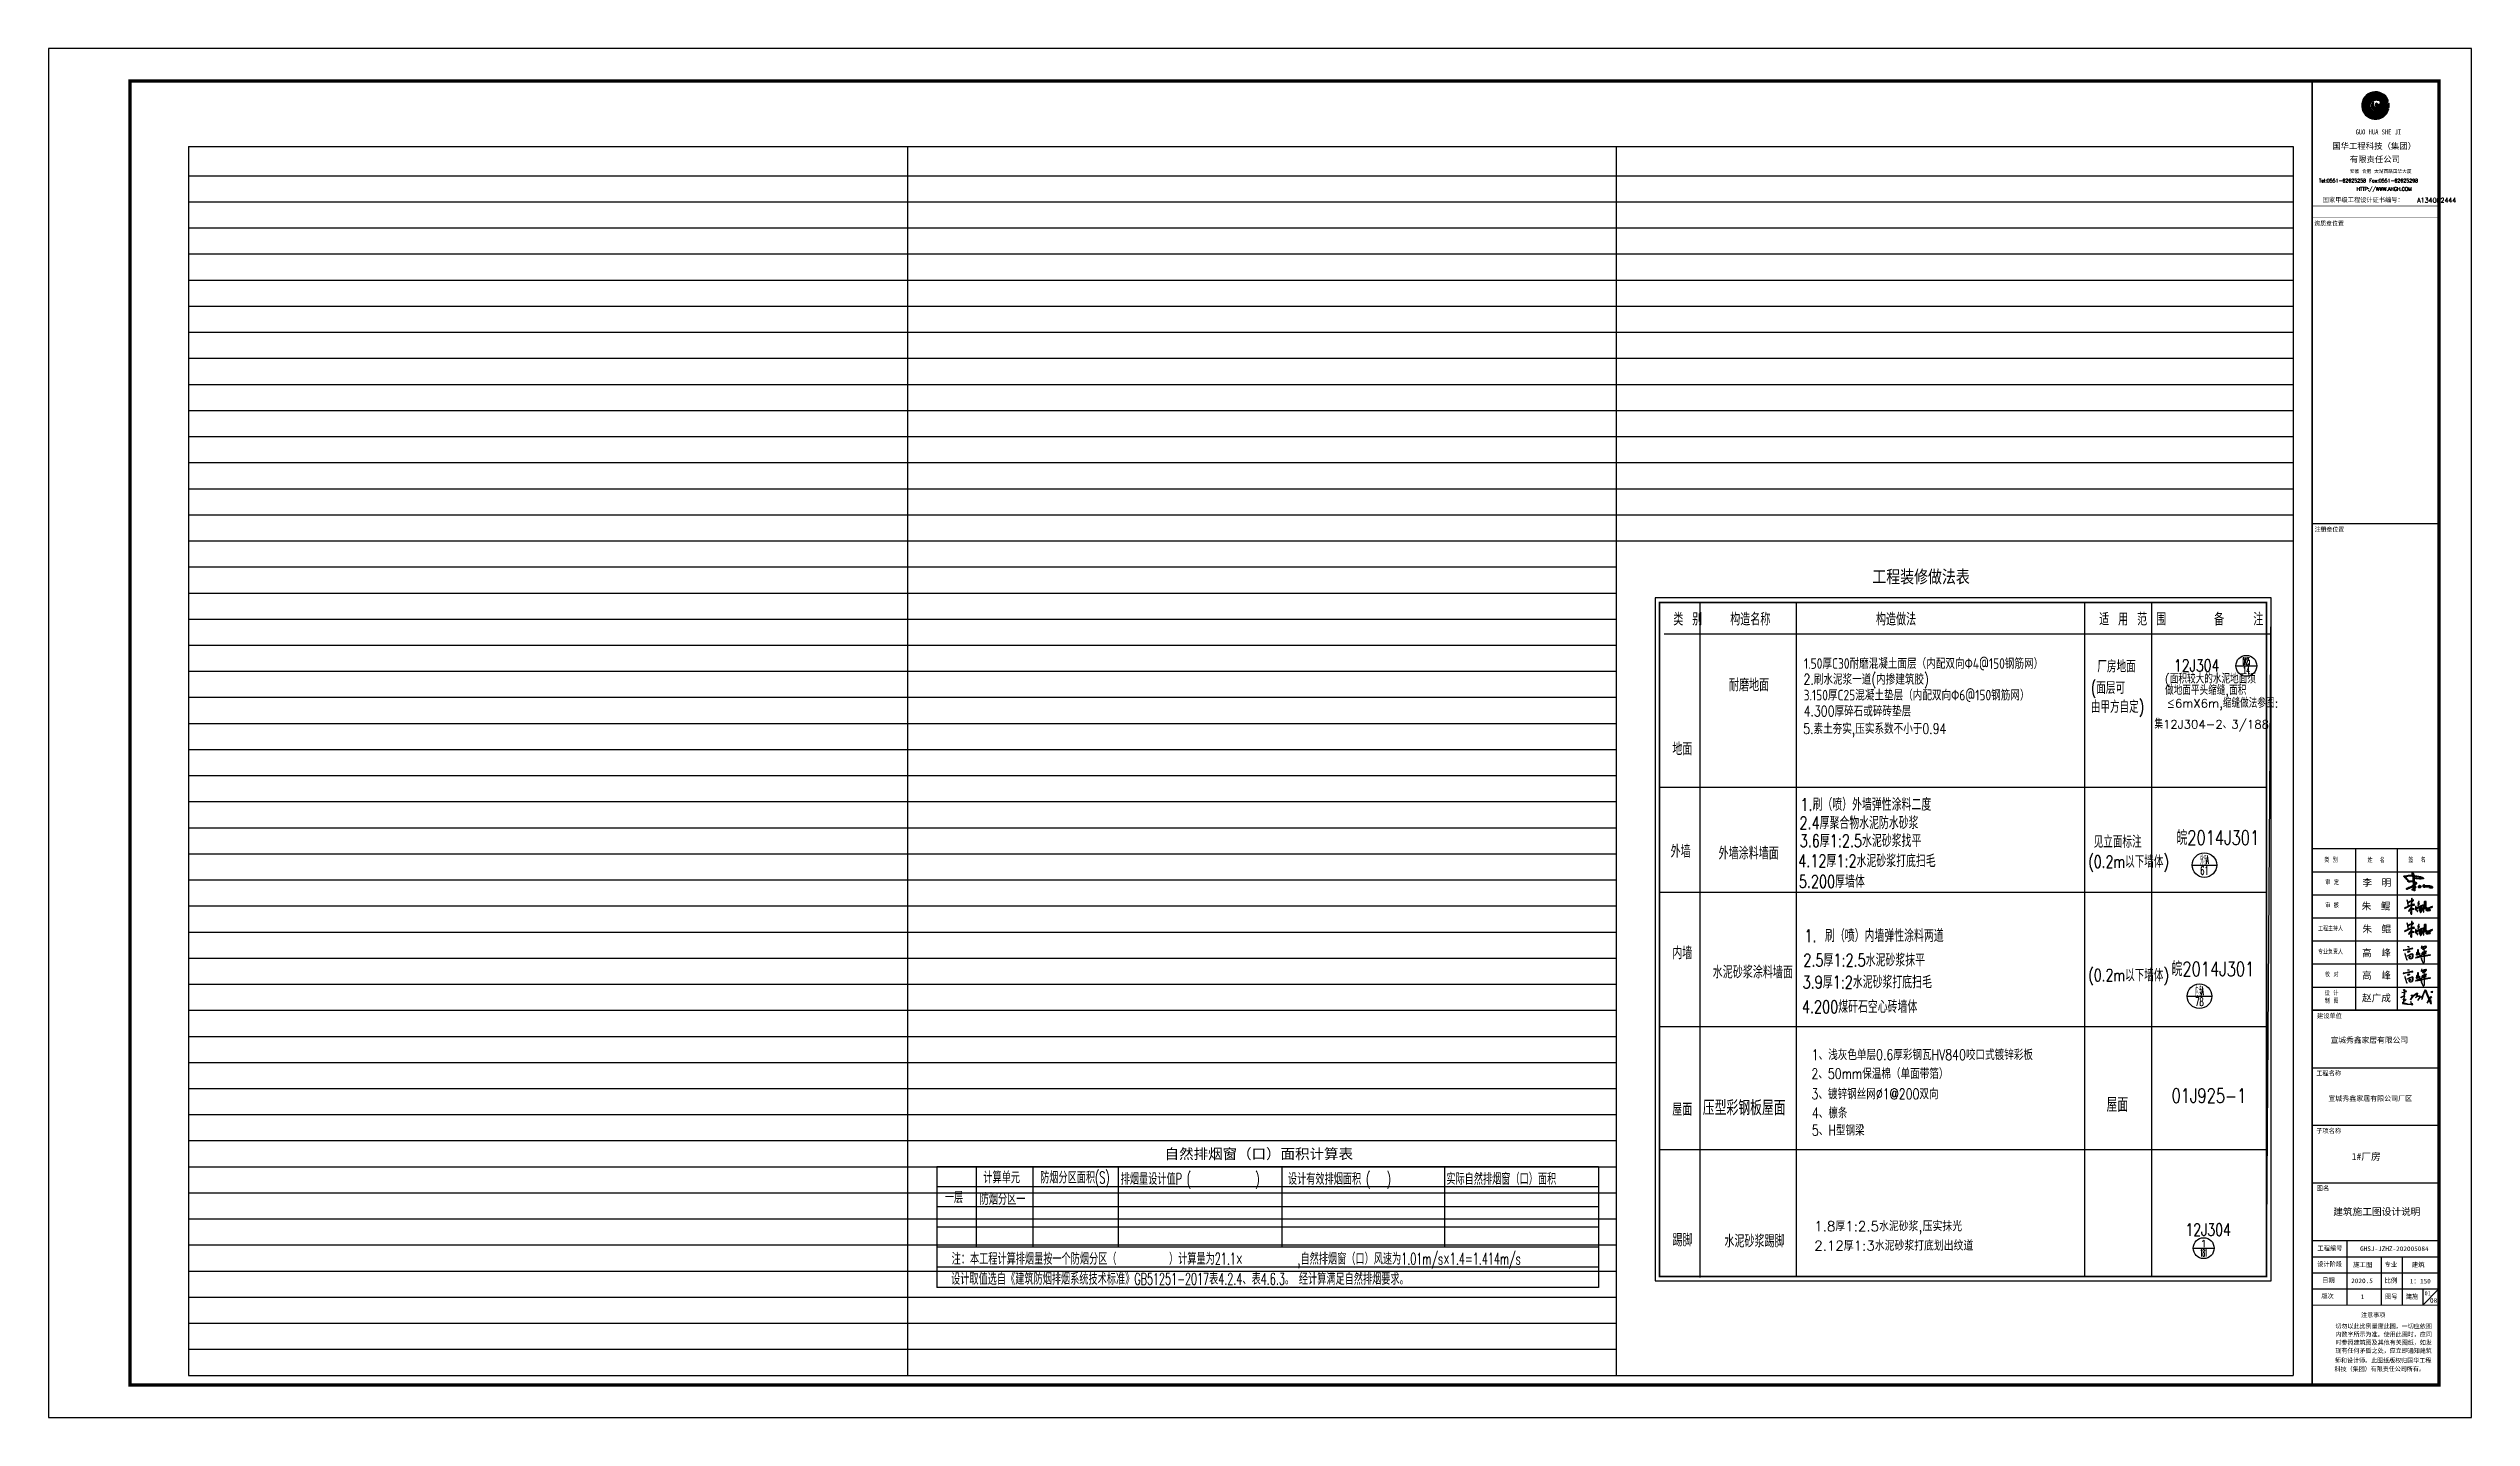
# Model space of a CAD drawing. Extents: x -21908402 to 2681150, y 88493 to 5079726.
# Drawn here: x 1660771 to 1735071, y 403493 to 445493 of the extents above; entities that cross this region are included whole.
import ezdxf
from ezdxf.enums import TextEntityAlignment as Align

# ---------------------------------------------------------------- set-up
doc = ezdxf.new("R2010")
doc.units = 0
doc.header["$LTSCALE"] = 1000
for name, color, linetype in [('1', 140, 'Continuous'), ('HZ', 7, 'Continuous'), ('PP-PM-TK', 7, 'Continuous'), ('PUB_DIM', 3, 'Continuous'), ('PUB_TEXT', 7, 'Continuous'), ('PUB_TITLE', 4, 'Continuous'), ('WINDOW', 94, 'Continuous'), ('图框', 66, 'Continuous'), ('校对', 60, 'Continuous'), ('签名', 255, 'Continuous'), ('说明', 7, 'Continuous')]:
    doc.layers.add(name, color=color, linetype=linetype)
doc.styles.add('-黑体', font='simhei.ttf', dxfattribs={"width": 0.8})
doc.styles.add('_HZTXT', font='txt.shx', dxfattribs={"width": 0.8, "bigfont": 'hztxt.shx'})
doc.styles.add('_TCH_DIM', font='SIMPLEX', dxfattribs={"bigfont": 'GBCBIG'})
doc.styles.add('_TXTwwz1', font='SIMPLEX.shx', dxfattribs={"width": 0.6, "bigfont": 'hzdx.shx'})
doc.styles.add('COMP', font='complex_.ttf', dxfattribs={"bigfont": 'hztxt'})
doc.styles.add('HZ5', font='txt.shx', dxfattribs={"width": 0.7, "bigfont": 'hztxt.shx'})
doc.styles.add('STYLE1', font='simhei.ttf', dxfattribs={"width": 0.8})
doc.styles.add('TQ', font='txt.shx', dxfattribs={"width": 0.8, "bigfont": 'hztxt.shx'})
doc.styles.add('空心黑体', font='romant.shx', dxfattribs={"width": 2, "bigfont": 'hzht.shx'})

msp = doc.modelspace()

# ---------------------------------------------------------------- texts
at = {"layer": 'PUB_TITLE', "color": 255, "style": '-黑体'}
for s, height, p in [('建筑施工图设计说明', 212.1, (1730830, 409702)), ('01', 127.3, (1733629, 407241))]:
    msp.add_text(s, height=height, dxfattribs=at).set_placement(p)

# ---------------------------------------------------------------- blocks, each defined once
blk = doc.blocks.new('GGGGGGGGF')
at = {"layer": '校对'}
for p, q in [((1877444, 412787), (1857152, 412787)), ((1877444, 412787), (1857152, 412787)), ((1857152, 412787), (1857152, 409086)), ((1877444, 412787), (1857152, 412787)), ((1858352, 412787), (1858352, 411553)), ((1858352, 412787), (1858352, 410936)), ((1858352, 412787), (1858352, 410320)), ((1860096, 412787), (1860096, 411553)), ((1860096, 412787), (1860096, 410936)), ((1860096, 412787), (1860096, 410320)), ((1862706, 412787), (1862706, 411553)), ((1862706, 412787), (1862706, 410936)), ((1862706, 412787), (1862706, 410320)), ((1867728, 412787), (1867728, 410320)), ((1867728, 412787), (1867728, 410320)), ((1872722, 412787), (1872722, 410320)), ((1877444, 412787), (1877444, 409086)), ((1877444, 412170), (1857152, 412170)), ((1877444, 412170), (1857152, 412170)), ((1858352, 412170), (1858352, 410320)), ((1860096, 412170), (1860096, 410320)), ((1862706, 412170), (1862706, 410320)), ((1877444, 411553), (1857152, 411553)), ((1877444, 410936), (1857152, 410936)), ((1877444, 410320), (1857152, 410320)), ((1877444, 409703), (1857152, 409703)), ((1877444, 409086), (1857152, 409086))]:
    blk.add_line(p, q, dxfattribs=at)
at = {"layer": 'HZ'}
for s, style, width, p in [('自然排烟窗（口）面积计算表', '空心黑体', 1.3, (1864134, 412989)), ('计算单元', '_TXTwwz1', 0.6, (1858577, 412277)), ('防烟分区面积(S)', '_TXTwwz1', 0.6, (1860318, 412277)), ('排烟量设计值P (            )', '_TXTwwz1', 0.6, (1862788, 412233)), ('设计有效排烟面积 (   )', '_TXTwwz1', 0.6, (1867916, 412233)), ('实际自然排烟窗（口）面积', '_TXTwwz1', 0.6, (1872774, 412233)), ('一层', '_TXTwwz1', 0.6, (1857395, 411671)), ('防烟分区一', '_TXTwwz1', 0.6, (1858464, 411617)), ('注：本工程计算排烟量按一个防烟分区（          ）计算量为21.1×          ,自然排烟窗（口）风速为1.01m/s×1.4=1.414m/s', '_TXTwwz1', 0.6, (1857605, 409783)), ('设计取值选自《建筑防烟排烟系统技术标准》GB51251-2017表4.2.4、表4.6.3。 经计算满足自然排烟要求。', '_TXTwwz1', 0.6, (1857588, 409166))]:
    blk.add_text(s, height=360, dxfattribs=dict(at, style=style, width=width)).set_placement(p)
blk = doc.blocks.new('*U12')
at = {"layer": 'PP-PM-TK', "color": 1}
for points in [[(-734, 26), (-725, -117), (-725, 92)], [(-725, 92), (-715, -155), (-715, 168)], [(-725, -117), (-725, 92), (-715, -155)], [(-715, 168), (-689, -255), (-689, 245)], [(-715, -155), (-715, 168), (-689, -255)], [(-689, 245), (-669, -296), (-669, 303)], [(-689, -255), (-689, 245), (-669, -296)], [(-669, 303), (-627, -384), (-627, 377)], [(-669, -296), (-669, 303), (-627, -384)], [(-627, 377), (-598, -422), (-598, 427)], [(-627, -384), (-627, 377), (-598, -422)], [(-598, 427), (-540, -498), (-540, 493)], [(-598, -422), (-598, 427), (-540, -498)], [(-540, 493), (-504, -531), (-504, 535)], [(-540, -498), (-540, 493), (-504, -531)], [(-504, 535), (-434, -593), (-434, 589)], [(-504, -531), (-504, 535), (-434, -593)], [(-434, 589), (-390, -619), (-390, 622)], [(-434, -593), (-434, 589), (-390, -619)], [(-390, 622), (-310, -666), (-310, 662)], [(-390, -619), (-390, 622), (-310, -666)], [(-310, 662), (-302, -669), (-302, 667)], [(-310, -666), (-310, 662), (-302, -669)], [(-302, 667), (-300, 1), (-300, 667)], [(-300, 667), (-299, 9), (-299, 668)], [(-299, 668), (-289, 51), (-289, 673)], [(-289, 673), (-287, 62), (-287, 674)], [(-287, 674), (-274, 89), (-274, 680)], [(-274, 680), (-262, 115), (-262, 686)], [(-262, 686), (-255, 126), (-255, 688)], [(-262, 686), (-262, 115), (-262, 686)], [(-255, 688), (-231, 157), (-231, 695)], [(-231, 695), (-227, 163), (-227, 696)], [(-227, 696), (-222, 168), (-222, 697)], [(-222, 697), (-221, 168), (-221, 697)], [(-222, 3), (-221, -43), (-221, 4)], [(-221, 697), (-215, 174), (-215, 699)], [(-221, 4), (-215, -82), (-215, 32)], [(-221, -43), (-221, 4), (-215, -82)], [(-215, 699), (-211, 177), (-211, 700)], [(-215, 32), (-211, -92), (-211, 48)], [(-215, -82), (-215, 32), (-211, -92)], [(-211, 700), (-202, 186), (-202, 703)], [(-211, 48), (-202, -118), (-202, 68)], [(-211, -92), (-211, 48), (-202, -118)], [(-202, 703), (-199, 188), (-199, 704)], [(-202, 68), (-199, -122), (-199, 73)], [(-202, -118), (-202, 68), (-199, -122)], [(-199, 704), (-185, 201), (-185, 708)], [(-199, 73), (-185, -143), (-185, 93)], [(-199, -122), (-199, 73), (-185, -143)], [(-185, 708), (-183, 203), (-183, 708)], [(-185, 93), (-183, -145), (-183, 96)], [(-185, -143), (-185, 93), (-183, -145)], [(-183, 708), (-179, 206), (-179, 709)], [(-183, 96), (-179, -149), (-179, 100)], [(-183, -145), (-183, 96), (-179, -149)], [(-179, 709), (-176, 208), (-176, 710)], [(-179, 100), (-176, -152), (-176, 103)], [(-179, -149), (-179, 100), (-176, -152)], [(-176, 710), (-175, 208), (-175, 710)], [(-176, 103), (-175, -153), (-175, 104)], [(-176, -152), (-176, 103), (-175, -153)], [(-175, 710), (-163, 216), (-163, 714)], [(-175, 104), (-163, -165), (-163, 116)], [(-175, -153), (-175, 104), (-163, -165)], [(-163, 714), (-142, 228), (-142, 719)], [(-163, 116), (-142, -181), (-142, 137)], [(-163, -165), (-163, 116), (-142, -181)], [(-142, 719), (-124, 239), (-124, 724)], [(-142, 137), (-124, -195), (-124, 151)], [(-142, -181), (-142, 137), (-124, -195)], [(-124, 724), (-123, 240), (-123, 724)], [(-124, 151), (-123, -196), (-123, 152)], [(-124, -195), (-124, 151), (-123, -196)], [(-123, 724), (-122, 240), (-122, 724)], [(-123, 152), (-122, -196), (-122, 153)], [(-123, -196), (-123, 152), (-122, -196)], [(-122, 724), (-114, 243), (-114, 725)], [(-122, 153), (-114, -202), (-114, 157)], [(-122, -196), (-122, 153), (-114, -202)], [(-114, 725), (-112, 244), (-112, 725)], [(-114, 157), (-112, 107), (-112, 158)], [(-114, -202), (-114, 87), (-112, -204)], [(-112, 725), (-112, 244), (-112, 725)], [(-112, 725), (-111, 244), (-111, 725)], [(-112, 158), (-111, 117), (-111, 159)], [(-112, 158), (-112, 108), (-112, 158)], [(-112, -204), (-112, 45), (-112, -204)], [(-112, -204), (-112, 42), (-111, -204)], [(-111, 725), (-110, 245), (-110, 725)], [(-111, 159), (-110, 119), (-110, 159)], [(-111, -204), (-111, 38), (-110, -205)], [(-110, 725), (-105, 247), (-105, 725)], [(-110, 159), (-105, 131), (-105, 162)], [(-110, -205), (-110, 34), (-105, -208)], [(-105, 725), (-102, 248), (-102, 726)], [(-105, 162), (-102, 135), (-102, 164)], [(-105, -208), (-105, 12), (-102, -210)], [(-102, 726), (-101, 249), (-101, 726)], [(-102, 164), (-101, 137), (-101, 165)], [(-101, 726), (-95, 251), (-95, 726)], [(-101, 165), (-95, 145), (-95, 166)], [(-95, 726), (-89, 254), (-89, 727)], [(-95, 166), (-89, 151), (-89, 167)], [(-89, 727), (-85, 255), (-85, 727)], [(-85, 727), (-83, 256), (-83, 727)], [(-83, 727), (-79, 257), (-79, 727)], [(-79, 727), (-59, 265), (-59, 729)], [(-59, 729), (-54, 267), (-54, 729)], [(-54, 729), (-45, 270), (-45, 730)], [(-45, 730), (-34, 272), (-34, 731)], [(-34, 731), (-28, 273), (-28, 731)], [(-28, 731), (-19, 276), (-19, 732)], [(-19, 732), (-12, 276), (-12, 732)], [(-12, 732), (-10, 277), (-10, 732)], [(-12, 25), (-10, 11), (-10, 47)], [(-10, 732), (-10, 277), (-10, 732)], [(-10, 732), (-9, 277), (-9, 732)], [(-10, 47), (-9, 4), (-9, 50)], [(-10, 11), (-10, 47), (-10, 10)], [(-10, 47), (-10, 10), (-10, 47)], [(-10, 10), (-10, 47), (-9, 4)], [(-9, 732), (-4, 277), (-4, 733)], [(-9, 50), (-4, -7), (-4, 68)], [(-9, 4), (-9, 50), (-4, -7)], [(-4, 733), (-3, 277), (-3, 733)], [(-4, 68), (-3, -8), (-3, 69)], [(-4, -7), (-4, 68), (-3, -8)], [(-3, 733), (2, 278), (2, 733)], [(-3, 69), (2, -19), (2, 80)], [(-3, -8), (-3, 69), (2, -19)], [(2, 733), (7, 279), (7, 734)], [(2, 80), (7, -24), (7, 87)], [(2, -19), (2, 80), (7, -24)], [(7, 734), (16, 280), (16, 734)], [(7, 87), (16, -35), (16, 98)], [(7, -24), (7, 87), (16, -35)], [(16, 280), (16, 734), (18, 279)], [(16, 734), (18, 279), (18, 734)], [(16, 98), (18, -37), (18, 100)], [(16, -35), (16, 98), (18, -37)], [(18, 279), (18, 734), (21, 279)], [(18, 100), (21, -39), (21, 103)], [(18, -37), (18, 100), (21, -39)], [(21, 279), (21, 734), (28, 279)], [(21, 103), (28, -45), (28, 111)], [(21, -39), (21, 103), (28, -45)], [(28, 279), (28, 733), (30, 279)], [(28, 111), (30, -46), (30, 113)], [(28, -45), (28, 111), (30, -46)], [(30, 279), (30, 733), (40, 278)], [(30, 113), (40, -53), (40, 121)], [(30, -46), (30, 113), (40, -53)], [(40, 278), (40, 732), (44, 278)], [(40, 121), (44, -56), (44, 124)], [(40, -53), (40, 121), (44, -56)], [(44, 278), (44, 731), (58, 277)], [(44, 124), (58, -63), (58, 135)], [(44, -56), (44, 124), (58, -63)], [(58, 277), (58, 730), (69, 276)], [(58, -63), (58, 135), (69, -69)], [(69, 276), (69, 728), (70, 276)], [(69, -69), (69, 126), (70, -69)], [(70, 276), (70, 728), (84, 275)], [(70, -69), (70, 125), (84, -74)], [(84, 275), (84, 726), (85, 275)], [(84, -74), (84, 113), (85, -74)], [(85, 275), (85, 726), (108, 274)], [(85, -74), (85, 112), (108, -81)], [(108, 274), (108, 723), (108, 274)], [(108, 274), (108, 723), (108, 274)], [(108, 274), (108, 723), (109, 274)], [(108, -81), (108, 88), (108, -82)], [(108, -82), (108, 87), (108, -82)], [(108, -82), (108, 87), (109, -82)], [(109, 274), (109, 723), (112, 273)], [(109, -82), (109, 87), (112, -82)], [(112, 273), (112, 723), (135, 270)], [(112, -82), (112, 84), (135, -86)], [(135, 270), (135, 720), (147, 269)], [(135, -86), (135, 66), (147, -88)], [(147, 269), (147, 719), (152, 268)], [(147, -88), (147, 62), (152, -88)], [(152, 268), (152, 718), (152, 268)], [(152, 268), (152, 718), (159, 268)], [(152, -88), (152, 60), (152, -89)], [(152, -89), (152, 60), (159, -89)], [(159, 268), (159, 717), (160, 267)], [(159, -89), (159, 59), (160, -89)], [(160, 267), (160, 717), (164, 267)], [(160, -89), (160, 59), (164, -89)], [(164, 267), (164, 716), (171, 265)], [(164, -89), (164, 59), (171, -89)], [(171, 265), (171, 713), (179, 263)], [(171, 58), (179, -90), (179, 60)], [(171, -89), (171, 58), (179, -90)], [(179, 263), (179, 711), (185, 262)], [(179, 60), (185, -90), (185, 61)], [(179, -90), (179, 60), (185, -90)], [(185, 262), (185, 709), (191, 261)], [(185, 61), (191, -90), (191, 62)], [(191, 261), (191, 707), (207, 254)], [(191, 62), (207, -89), (207, 65)], [(207, 254), (207, 702), (209, 253)], [(207, 65), (209, -89), (209, 66)], [(209, 253), (209, 701), (217, 250)], [(209, 66), (217, -89), (217, 70)], [(217, 250), (217, 698), (225, 244)], [(217, 70), (225, -89), (225, 75)], [(225, 244), (225, 696), (243, 230)], [(225, 75), (243, -87), (243, 86)], [(243, 230), (243, 690), (246, 228)], [(243, 86), (246, -86), (246, 91)], [(246, 228), (246, 689), (248, 227)], [(246, 91), (248, -86), (248, 93)], [(248, 227), (248, 688), (249, 226)], [(248, 93), (249, -86), (249, 94)], [(249, 226), (249, 688), (255, 216)], [(249, 94), (255, -86), (255, 102)], [(255, 216), (255, 686), (266, 199)], [(255, 102), (266, -84), (266, 117)], [(266, 199), (266, 682), (270, 192)], [(266, 117), (270, -84), (270, 133)], [(270, 192), (270, 681), (276, 155)], [(270, 133), (276, -83), (276, 155)], [(569, -14), (588, -190), (588, 2)], [(588, 2), (593, -187), (593, 6)], [(593, 6), (610, -177), (610, 20)], [(610, 20), (616, -173), (616, 25)], [(616, 25), (618, -171), (618, 27)], [(618, 27), (637, -159), (637, 43)], [(637, 43), (643, -155), (643, 48)], [(643, 48), (653, -148), (653, 57)], [(653, 57), (662, -142), (662, 66)], [(662, 66), (664, -140), (664, 68)], [(664, 68), (683, -126), (683, 86)], [(683, 86), (711, -105), (711, 112)], [(711, 112), (724, -95), (724, 124)], [(-302, -669), (-302, -30), (-300, -669)], [(-300, -669), (-300, -43), (-299, -670)], [(-299, -670), (-299, -61), (-289, -673)], [(-289, -673), (-289, -97), (-287, -674)], [(-287, -674), (-287, -102), (-274, -679)], [(-274, -679), (-274, -130), (-262, -683)], [(-262, -683), (-262, -150), (-262, -683)], [(-262, -683), (-262, -150), (-255, -686)], [(-255, -686), (-255, -162), (-231, -694)], [(-231, -694), (-231, -192), (-227, -695)], [(-227, -695), (-227, -195), (-222, -697)], [(-222, -697), (-222, -201), (-221, -697)], [(-221, -697), (-221, -201), (-215, -699)], [(-215, -699), (-215, -207), (-211, -701)], [(-211, -701), (-211, -210), (-202, -704)], [(-202, -704), (-202, -219), (-199, -705)], [(-199, -705), (-199, -222), (-185, -710)], [(-185, -710), (-185, -235), (-183, -711)], [(-183, -711), (-183, -237), (-179, -712)], [(-179, -712), (-179, -241), (-176, -713)], [(-176, -713), (-176, -244), (-175, -713)], [(-175, -713), (-175, -244), (-163, -715)], [(-163, -715), (-163, -252), (-142, -718)], [(-142, -718), (-142, -265), (-124, -721)], [(-124, -721), (-124, -276), (-123, -721)], [(-123, -721), (-123, -277), (-122, -721)], [(-122, -721), (-122, -277), (-114, -722)], [(-114, -722), (-114, -282), (-112, -723)], [(-112, -723), (-112, -284), (-112, -723)], [(-112, -723), (-112, -284), (-111, -723)], [(-111, -723), (-111, -284), (-110, -723)], [(-110, -723), (-110, -285), (-105, -724)], [(-105, -724), (-105, -287), (-102, -724)], [(-102, -210), (-102, -2), (-101, -212)], [(-102, -724), (-102, -288), (-101, -724)], [(-101, -212), (-101, -5), (-95, -215)], [(-101, -724), (-101, -289), (-95, -725)], [(-95, -215), (-95, -17), (-89, -219)], [(-95, -725), (-95, -291), (-89, -726)], [(-89, -219), (-89, -28), (-85, -222)], [(-89, -726), (-89, -294), (-85, -727)], [(-85, -222), (-85, -35), (-83, -223)], [(-85, -727), (-85, -295), (-83, -727)], [(-83, -223), (-83, -39), (-79, -226)], [(-83, -727), (-83, -296), (-79, -727)], [(-79, -226), (-79, -46), (-59, -239)], [(-79, -727), (-79, -298), (-59, -730)], [(-59, -239), (-59, -68), (-54, -241)], [(-59, -730), (-59, -306), (-54, -731)], [(-54, -241), (-54, -73), (-45, -246)], [(-54, -731), (-54, -308), (-45, -732)], [(-45, -246), (-45, -83), (-34, -252)], [(-45, -732), (-45, -312), (-34, -734)], [(-34, -252), (-34, -91), (-28, -254)], [(-28, -254), (-28, -95), (-19, -259)], [(-19, -259), (-19, -101), (-12, -263)], [(-12, -263), (-12, -106), (-10, -264)], [(-10, -264), (-10, -108), (-10, -264)], [(-10, -264), (-10, -108), (-9, -264)], [(-9, -264), (-9, -108), (-4, -267)], [(-4, -267), (-4, -111), (-3, -267)], [(-3, -267), (-3, -111), (2, -269)], [(2, -269), (2, -114), (7, -270)], [(7, -270), (7, -116), (16, -273)], [(16, -273), (16, -121), (18, -274)], [(18, -274), (18, -122), (21, -274)], [(21, -274), (21, -123), (28, -277)], [(28, -277), (28, -127), (30, -277)], [(30, -277), (30, -128), (40, -280)], [(40, -280), (40, -131), (44, -281)], [(44, -281), (44, -133), (58, -283)], [(58, -283), (58, -137), (69, -285)], [(69, -285), (69, -141), (70, -285)], [(70, -285), (70, -141), (84, -288)], [(84, -288), (84, -144), (85, -288)], [(85, -288), (85, -144), (108, -289)], [(108, -289), (108, -149), (108, -289)], [(108, -289), (108, -149), (108, -289)], [(108, -289), (108, -149), (109, -289)], [(109, -289), (109, -150), (112, -289)], [(112, -289), (112, -150), (135, -291)], [(135, -291), (135, -153), (147, -291)], [(147, -291), (147, -154), (152, -291)], [(152, -291), (152, -155), (152, -291)], [(152, -291), (152, -155), (159, -292)], [(152, -344), (152, -716), (152, -344)], [(152, -344), (159, -714), (159, -344)], [(159, -292), (159, -155), (160, -292)], [(159, -344), (160, -714), (160, -344)], [(160, -292), (160, -156), (164, -292)], [(160, -344), (164, -713), (164, -344)], [(164, -292), (164, -156), (171, -292)], [(164, -344), (171, -711), (171, -344)], [(171, -292), (171, -156), (179, -293)], [(171, -344), (179, -709), (179, -343)], [(179, -343), (185, -707), (185, -343)], [(185, -343), (191, -706), (191, -343)], [(191, -343), (207, -702), (207, -342)], [(207, -156), (209, -291), (209, -156)], [(207, -342), (209, -701), (209, -342)], [(209, -156), (217, -291), (217, -155)], [(209, -342), (217, -699), (217, -342)], [(217, -155), (225, -290), (225, -155)], [(217, -342), (225, -697), (225, -341)], [(225, -155), (243, -289), (243, -153)], [(225, -341), (243, -693), (243, -340)], [(243, -153), (246, -289), (246, -153)], [(243, -340), (246, -692), (246, -340)], [(246, -153), (248, -289), (248, -153)], [(246, -340), (248, -692), (248, -340)], [(248, -153), (249, -289), (249, -153)], [(248, -340), (249, -691), (249, -340)], [(249, -153), (255, -289), (255, -152)], [(249, -340), (255, -688), (255, -339)], [(255, -152), (266, -288), (266, -150)], [(255, -339), (266, -683), (266, -338)], [(266, -150), (270, -288), (270, -150)], [(266, -338), (270, -681), (270, -338)], [(270, -150), (276, -288), (276, -149)], [(270, -338), (276, -678), (276, -337)], [(276, -149), (283, -287), (283, -147)], [(276, -337), (283, -675), (283, -337)], [(283, -147), (296, -287), (296, -145)], [(283, -337), (296, -669), (296, -335)], [(296, -145), (302, -286), (302, -144)], [(296, -335), (302, -666), (302, -335)], [(302, -144), (307, -286), (307, -143)], [(302, -335), (307, -664), (307, -334)], [(307, -143), (311, -285), (311, -142)], [(307, -334), (311, -662), (311, -334)], [(311, -142), (341, -281), (341, -133)], [(311, -334), (341, -648), (341, -328)], [(341, -133), (369, -276), (369, -125)], [(341, -328), (369, -634), (369, -323)], [(369, -125), (375, -275), (375, -123)], [(369, -323), (375, -631), (375, -322)], [(375, -123), (377, -275), (377, -123)], [(375, -322), (377, -631), (377, -322)], [(377, -123), (383, -273), (383, -121)], [(377, -322), (383, -626), (383, -320)], [(383, -121), (397, -269), (397, -115)], [(383, -320), (397, -616), (397, -316)], [(397, -115), (421, -264), (421, -104)], [(397, -316), (421, -598), (421, -309)], [(421, -104), (431, -261), (431, -100)], [(421, -309), (431, -591), (431, -307)], [(431, -100), (444, -256), (444, -94)], [(431, -307), (444, -581), (444, -303)], [(444, -94), (450, -254), (450, -91)], [(444, -303), (450, -576), (450, -300)], [(450, -91), (460, -250), (460, -87)], [(450, -300), (460, -569), (460, -297)], [(460, -87), (483, -242), (483, -74)], [(460, -297), (483, -552), (483, -288)], [(483, -74), (492, -239), (492, -68)], [(483, -288), (492, -546), (492, -285)], [(492, -68), (509, -231), (509, -58)], [(492, -68), (492, -239), (492, -68)], [(492, -284), (509, -527), (509, -278)], [(492, -285), (492, -545), (492, -284)], [(509, -58), (512, -229), (512, -56)], [(509, -278), (512, -524), (512, -277)], [(512, -56), (513, -229), (513, -55)], [(512, -277), (513, -522), (513, -276)], [(513, -55), (530, -221), (530, -43)], [(513, -276), (530, -504), (530, -269)], [(530, -43), (542, -215), (542, -35)], [(530, -269), (542, -491), (542, -263)], [(542, -35), (552, -210), (552, -28)], [(542, -263), (552, -480), (552, -258)], [(552, -28), (555, -209), (555, -25)], [(552, -258), (555, -476), (555, -257)], [(555, -25), (569, -201), (569, -14)], [(555, -257), (569, -461), (569, -251)], [(569, -251), (588, -440), (588, -242)], [(588, -242), (593, -432), (593, -239)], [(593, -239), (610, -405), (610, -232)], [(610, -232), (616, -395), (616, -229)], [(616, -229), (618, -391), (618, -228)], [(618, -228), (637, -360), (637, -219)], [(637, -219), (643, -350), (643, -217)], [(643, -217), (653, -334), (653, -212)], [(653, -212), (662, -318), (662, -207)], [(662, -207), (664, -312), (664, -206)], [(664, -206), (683, -260), (683, -197)], [(683, -260), (683, -197), (711, -183)]]:
    blk.add_solid(points, dxfattribs=at)
at = {"layer": 'PP-PM-TK', "color": 1, "extrusion": (0, 0, -1)}
for points in [[(302, -30), (302, 667), (300, 1)], [(300, 1), (300, 667), (299, 9)], [(299, 9), (299, 668), (289, 51)], [(289, 51), (289, 673), (287, 62)], [(287, 62), (287, 674), (274, 89)], [(274, 89), (274, 680), (262, 115)], [(262, 115), (262, 686), (262, 115)], [(262, 115), (262, 686), (255, 126)], [(255, 126), (255, 688), (231, 157)], [(231, 157), (231, 695), (227, 163)], [(227, 163), (227, 696), (222, 168)], [(222, 168), (222, 697), (221, 168)], [(221, 168), (221, 697), (215, 174)], [(215, 174), (215, 699), (211, 177)], [(211, 177), (211, 700), (202, 186)], [(202, 186), (202, 703), (199, 188)], [(199, 188), (199, 704), (185, 201)], [(185, 201), (185, 708), (183, 203)], [(183, 203), (183, 708), (179, 206)], [(179, 206), (179, 709), (176, 208)], [(176, 208), (176, 710), (175, 208)], [(175, 208), (175, 710), (163, 216)], [(163, 216), (163, 714), (142, 228)], [(142, 228), (142, 719), (124, 239)], [(124, 239), (124, 724), (123, 240)], [(123, 240), (123, 724), (122, 240)], [(122, 240), (122, 724), (114, 243)], [(114, 243), (114, 725), (112, 244)], [(114, 87), (114, 157), (112, 107)], [(114, 87), (112, -204), (112, 45)], [(112, 244), (112, 725), (112, 244)], [(112, 244), (112, 725), (111, 244)], [(112, 107), (112, 158), (112, 108)], [(112, 108), (112, 158), (111, 117)], [(112, 45), (112, -204), (112, 42)], [(112, 42), (111, -204), (111, 38)], [(111, 244), (111, 725), (110, 245)], [(111, 117), (111, 159), (110, 119)], [(111, 38), (110, -205), (110, 34)], [(110, 245), (110, 725), (105, 247)], [(110, 119), (110, 159), (105, 131)], [(110, 34), (105, -208), (105, 12)], [(105, 247), (105, 725), (102, 248)], [(105, 131), (105, 162), (102, 135)], [(105, 12), (102, -210), (102, -2)], [(102, 248), (102, 726), (101, 249)], [(102, 135), (102, 164), (101, 137)], [(101, 249), (101, 726), (95, 251)], [(101, 137), (101, 165), (95, 145)], [(95, 251), (95, 726), (89, 254)], [(95, 145), (95, 166), (89, 151)], [(89, 254), (89, 727), (85, 255)], [(89, 151), (89, 167), (85, 154)], [(89, 167), (85, 154), (85, 164)], [(85, 255), (85, 727), (83, 256)], [(85, 154), (85, 164), (83, 163)], [(83, 256), (83, 727), (79, 257)], [(79, 257), (79, 727), (59, 265)], [(59, 265), (59, 729), (54, 267)], [(54, 267), (54, 729), (45, 270)], [(45, 270), (45, 730), (34, 272)], [(34, 272), (34, 731), (28, 273)], [(28, 273), (28, 731), (19, 276)], [(19, 276), (19, 732), (12, 276)], [(12, 276), (12, 732), (10, 277)], [(10, 277), (10, 732), (10, 277)], [(10, 277), (10, 732), (9, 277)], [(9, 277), (9, 732), (4, 277)], [(4, 277), (4, 733), (3, 277)], [(3, 277), (3, 733), (-2, 278)], [(-2, 278), (-2, 733), (-7, 279)], [(-7, 279), (-7, 734), (-16, 280)], [(-18, 734), (-21, 279), (-21, 734)], [(-21, 734), (-28, 279), (-28, 733)], [(-28, 733), (-30, 279), (-30, 733)], [(-30, 733), (-40, 278), (-40, 732)], [(-40, 732), (-44, 278), (-44, 731)], [(-44, 731), (-58, 277), (-58, 730)], [(-58, 730), (-69, 276), (-69, 728)], [(-58, 135), (-69, -69), (-69, 126)], [(-69, 728), (-70, 276), (-70, 728)], [(-69, 126), (-70, -69), (-70, 125)], [(-70, 728), (-84, 275), (-84, 726)], [(-70, 125), (-84, -74), (-84, 113)], [(-84, 726), (-85, 275), (-85, 726)], [(-84, 113), (-85, -74), (-85, 112)], [(-85, 726), (-108, 274), (-108, 723)], [(-85, 112), (-108, -81), (-108, 88)], [(-108, 723), (-108, 274), (-108, 723)], [(-108, 723), (-108, 274), (-108, 723)], [(-108, 723), (-109, 274), (-109, 723)], [(-108, 88), (-108, -82), (-108, 87)], [(-108, 87), (-108, -82), (-108, 87)], [(-108, 87), (-109, -82), (-109, 87)], [(-109, 723), (-112, 273), (-112, 723)], [(-109, 87), (-112, -82), (-112, 84)], [(-112, 723), (-135, 270), (-135, 720)], [(-112, 84), (-135, -86), (-135, 66)], [(-135, 720), (-147, 269), (-147, 719)], [(-135, 66), (-147, -88), (-147, 62)], [(-147, 719), (-152, 268), (-152, 718)], [(-147, 62), (-152, -88), (-152, 60)], [(-152, 718), (-152, 268), (-152, 718)], [(-152, 718), (-159, 268), (-159, 717)], [(-152, 60), (-152, -89), (-152, 60)], [(-152, 60), (-159, -89), (-159, 59)], [(-159, 717), (-160, 267), (-160, 717)], [(-159, 59), (-160, -89), (-160, 59)], [(-160, 717), (-164, 267), (-164, 716)], [(-160, 59), (-164, -89), (-164, 59)], [(-164, 716), (-171, 265), (-171, 713)], [(-164, 59), (-171, -89), (-171, 58)], [(-171, 713), (-179, 263), (-179, 711)], [(-179, 711), (-185, 262), (-185, 709)], [(-185, 709), (-191, 261), (-191, 707)], [(-185, -90), (-185, 61), (-191, -90)], [(-191, 707), (-207, 254), (-207, 702)], [(-191, -90), (-191, 62), (-207, -89)], [(-207, 702), (-209, 253), (-209, 701)], [(-207, -89), (-207, 65), (-209, -89)], [(-209, 701), (-217, 250), (-217, 698)], [(-209, -89), (-209, 66), (-217, -89)], [(-217, 698), (-225, 244), (-225, 696)], [(-217, -89), (-217, 70), (-225, -89)], [(-225, 696), (-243, 230), (-243, 690)], [(-225, -89), (-225, 75), (-243, -87)], [(-243, 690), (-246, 228), (-246, 689)], [(-243, -87), (-243, 86), (-246, -86)], [(-246, 689), (-248, 227), (-248, 688)], [(-246, -86), (-246, 91), (-248, -86)], [(-248, 688), (-249, 226), (-249, 688)], [(-248, -86), (-248, 93), (-249, -86)], [(-249, 688), (-255, 216), (-255, 686)], [(-249, -86), (-249, 94), (-255, -86)], [(-255, 686), (-266, 199), (-266, 682)], [(-255, -86), (-255, 102), (-266, -84)], [(-266, 682), (-270, 192), (-270, 681)], [(-266, -84), (-266, 117), (-270, -84)], [(-270, 681), (-276, 155), (-276, 679)], [(-270, -84), (-270, 133), (-276, -83)], [(-276, -83), (-276, 679), (-283, -83)], [(-276, 679), (-283, -83), (-283, 677)], [(-283, -83), (-283, 677), (-296, -80)], [(-283, 677), (-296, -80), (-296, 672)], [(-296, -80), (-296, 672), (-302, -79)], [(-296, 672), (-302, -79), (-302, 669)], [(-302, -79), (-302, 669), (-307, -78)], [(-302, 669), (-307, -78), (-307, 666)], [(-307, -78), (-307, 666), (-311, -77)], [(-307, 666), (-311, -77), (-311, 664)], [(-311, -77), (-311, 664), (-341, -71)], [(-311, 664), (-341, -71), (-341, 647)], [(-341, -71), (-341, 647), (-369, -62)], [(-341, 647), (-369, -62), (-369, 631)], [(-369, -62), (-369, 631), (-375, -61)], [(-369, 631), (-375, -61), (-375, 628)], [(-375, -61), (-375, 628), (-377, -60)], [(-375, 628), (-377, -60), (-377, 627)], [(-377, -60), (-377, 627), (-383, -58)], [(-377, 627), (-383, -58), (-383, 623)], [(-383, -58), (-383, 623), (-397, -54)], [(-383, 623), (-397, -54), (-397, 616)], [(-397, -54), (-397, 616), (-421, -43)], [(-397, 616), (-421, -43), (-421, 602)], [(-421, -43), (-421, 602), (-431, -38)], [(-421, 602), (-431, -38), (-431, 594)], [(-431, -38), (-431, 594), (-444, -32)], [(-431, 594), (-444, -32), (-444, 582)], [(-444, -32), (-444, 582), (-450, -29)], [(-444, 582), (-450, -29), (-450, 577)], [(-450, -29), (-450, 577), (-460, -23)], [(-450, 577), (-460, -23), (-460, 568)], [(-460, -23), (-460, 568), (-483, -10)], [(-460, 568), (-483, -10), (-483, 549)], [(-483, -10), (-483, 549), (-492, -3)], [(-483, 549), (-492, -3), (-492, 541)], [(-492, -3), (-492, 541), (-492, -3)], [(-492, 541), (-492, -3), (-492, 541)], [(-492, -3), (-492, 541), (-509, 10)], [(-492, 541), (-509, 10), (-509, 527)], [(-509, 10), (-509, 527), (-512, 12)], [(-509, 527), (-512, 12), (-512, 524)], [(-512, 12), (-512, 524), (-513, 13)], [(-512, 524), (-513, 13), (-513, 523)], [(-513, 13), (-513, 523), (-530, 27)], [(-513, 523), (-530, 27), (-530, 509)], [(-530, 27), (-530, 509), (-542, 38)], [(-530, 509), (-542, 38), (-542, 493)], [(-542, 38), (-542, 493), (-552, 48)], [(-542, 493), (-552, 48), (-552, 481)], [(-552, 48), (-552, 481), (-555, 52)], [(-552, 481), (-555, 52), (-555, 476)], [(-555, 52), (-555, 476), (-569, 65)], [(-555, 476), (-569, 65), (-569, 460)], [(-569, 65), (-569, 460), (-588, 89)], [(-569, 460), (-588, 89), (-588, 435)], [(-588, 89), (-588, 435), (-593, 95)], [(-588, 435), (-593, 95), (-593, 429)], [(-588, -190), (-588, 2), (-593, -187)], [(-593, 95), (-593, 429), (-610, 118)], [(-593, 429), (-610, 118), (-610, 408)], [(-593, -187), (-593, 6), (-610, -177)], [(-610, 118), (-610, 408), (-616, 126)], [(-610, 408), (-616, 126), (-616, 400)], [(-610, -177), (-610, 20), (-616, -173)], [(-616, 126), (-616, 400), (-618, 131)], [(-616, 400), (-618, 131), (-618, 397)], [(-616, -173), (-616, 25), (-618, -171)], [(-618, 131), (-618, 397), (-637, 164)], [(-618, 397), (-637, 164), (-637, 361)], [(-618, -171), (-618, 27), (-637, -159)], [(-637, 164), (-637, 361), (-643, 175)], [(-637, 361), (-643, 175), (-643, 349)], [(-637, -159), (-637, 43), (-643, -155)], [(-643, 175), (-643, 349), (-653, 192)], [(-643, 349), (-653, 192), (-653, 330)], [(-643, -155), (-643, 48), (-653, -148)], [(-653, 192), (-653, 330), (-662, 217)], [(-653, 330), (-662, 217), (-662, 311)], [(-653, -148), (-653, 57), (-662, -142)], [(-662, 217), (-662, 311), (-664, 222)], [(-662, 311), (-664, 222), (-664, 307)], [(-662, -142), (-662, 66), (-664, -140)], [(-664, 222), (-664, 307), (-683, 270)], [(-664, -140), (-664, 68), (-683, -126)], [(-683, -126), (-683, 86), (-711, -105)], [(-711, -105), (-711, 112), (-724, -95)], [(-724, -95), (-724, 124), (-729, -91)], [(-724, 124), (-729, -91), (-729, 74)], [(-729, -91), (-729, 74), (-734, 17)], [(302, -30), (300, -669), (300, -43)], [(300, -43), (299, -670), (299, -61)], [(299, -61), (289, -673), (289, -97)], [(289, -97), (287, -674), (287, -102)], [(287, -102), (274, -679), (274, -130)], [(274, -130), (262, -683), (262, -150)], [(262, -150), (262, -683), (262, -150)], [(262, -150), (255, -686), (255, -162)], [(255, -162), (231, -694), (231, -192)], [(231, -192), (227, -695), (227, -195)], [(227, -195), (222, -697), (222, -201)], [(222, -201), (221, -697), (221, -201)], [(221, -201), (215, -699), (215, -207)], [(215, -207), (211, -701), (211, -210)], [(211, -210), (202, -704), (202, -219)], [(202, -219), (199, -705), (199, -222)], [(199, -222), (185, -710), (185, -235)], [(185, -235), (183, -711), (183, -237)], [(183, -237), (179, -712), (179, -241)], [(179, -241), (176, -713), (176, -244)], [(176, -244), (175, -713), (175, -244)], [(175, -244), (163, -715), (163, -252)], [(163, -252), (142, -718), (142, -265)], [(142, -265), (124, -721), (124, -276)], [(124, -276), (123, -721), (123, -277)], [(123, -277), (122, -721), (122, -277)], [(122, -277), (114, -722), (114, -282)], [(114, -282), (112, -723), (112, -284)], [(112, -284), (112, -723), (112, -284)], [(112, -284), (111, -723), (111, -284)], [(111, -284), (110, -723), (110, -285)], [(110, -285), (105, -724), (105, -287)], [(105, -287), (102, -724), (102, -288)], [(102, -2), (101, -212), (101, -5)], [(102, -288), (101, -724), (101, -289)], [(101, -5), (95, -215), (95, -17)], [(101, -289), (95, -725), (95, -291)], [(95, -17), (89, -219), (89, -28)], [(95, -291), (89, -726), (89, -294)], [(89, -28), (85, -222), (85, -35)], [(89, -294), (85, -727), (85, -295)], [(85, -35), (83, -223), (83, -39)], [(85, -295), (83, -727), (83, -296)], [(83, -39), (79, -226), (79, -46)], [(83, -296), (79, -727), (79, -298)], [(79, -46), (59, -239), (59, -68)], [(79, -298), (59, -730), (59, -306)], [(59, -68), (54, -241), (54, -73)], [(59, -306), (54, -731), (54, -308)], [(54, -73), (45, -246), (45, -83)], [(54, -308), (45, -732), (45, -312)], [(45, -83), (34, -252), (34, -91)], [(45, -312), (34, -734), (34, -316)], [(34, -91), (28, -254), (28, -95)], [(34, -734), (34, -316), (28, -734)], [(34, -316), (28, -734), (28, -319)], [(28, -95), (19, -259), (19, -101)], [(28, -734), (28, -319), (19, -733)], [(28, -319), (19, -733), (19, -321)], [(19, -101), (12, -263), (12, -106)], [(19, -733), (19, -321), (12, -733)], [(19, -321), (12, -733), (12, -322)], [(12, -106), (10, -264), (10, -108)], [(12, -733), (12, -322), (10, -733)], [(12, -322), (10, -733), (10, -323)], [(10, -108), (10, -264), (10, -108)], [(10, -108), (9, -264), (9, -108)], [(10, -733), (10, -323), (10, -733)], [(10, -323), (10, -733), (10, -323)], [(10, -733), (10, -323), (9, -733)], [(10, -323), (9, -733), (9, -323)], [(9, -108), (4, -267), (4, -111)], [(9, -733), (9, -323), (4, -732)], [(9, -323), (4, -732), (4, -324)], [(4, -111), (3, -267), (3, -111)], [(4, -732), (4, -324), (3, -732)], [(4, -324), (3, -732), (3, -324)], [(3, -111), (-2, -269), (-2, -114)], [(3, -732), (3, -324), (-2, -732)], [(3, -324), (-2, -732), (-2, -326)], [(-2, -114), (-7, -270), (-7, -116)], [(-2, -732), (-2, -326), (-7, -732)], [(-2, -326), (-7, -732), (-7, -327)], [(-7, -116), (-16, -273), (-16, -121)], [(-7, -732), (-7, -327), (-16, -731)], [(-7, -327), (-16, -731), (-16, -329)], [(-16, -121), (-18, -274), (-18, -122)], [(-16, -731), (-16, -329), (-18, -731)], [(-16, -329), (-18, -731), (-18, -329)], [(-18, -122), (-21, -274), (-21, -123)], [(-18, -731), (-18, -329), (-21, -731)], [(-18, -329), (-21, -731), (-21, -330)], [(-21, -123), (-28, -277), (-28, -127)], [(-21, -731), (-21, -330), (-28, -731)], [(-21, -330), (-28, -731), (-28, -332)], [(-28, -127), (-30, -277), (-30, -128)], [(-28, -731), (-28, -332), (-30, -731)], [(-28, -332), (-30, -731), (-30, -332)], [(-30, -128), (-40, -280), (-40, -131)], [(-30, -731), (-30, -332), (-40, -730)], [(-30, -332), (-40, -730), (-40, -334)], [(-40, -131), (-44, -281), (-44, -133)], [(-40, -730), (-40, -334), (-44, -730)], [(-40, -334), (-44, -730), (-44, -335)], [(-44, -133), (-58, -283), (-58, -137)], [(-44, -730), (-44, -335), (-58, -729)], [(-44, -335), (-58, -729), (-58, -338)], [(-58, -137), (-69, -285), (-69, -141)], [(-58, -729), (-58, -338), (-69, -729)], [(-58, -338), (-69, -729), (-69, -339)], [(-69, -141), (-70, -285), (-70, -141)], [(-69, -729), (-69, -339), (-70, -729)], [(-69, -339), (-70, -729), (-70, -339)], [(-70, -141), (-84, -288), (-84, -144)], [(-70, -729), (-70, -339), (-84, -728)], [(-70, -339), (-84, -728), (-84, -340)], [(-84, -144), (-85, -288), (-85, -144)], [(-84, -728), (-84, -340), (-85, -728)], [(-84, -340), (-85, -728), (-85, -340)], [(-85, -144), (-108, -289), (-108, -149)], [(-85, -728), (-85, -340), (-108, -727)], [(-85, -340), (-108, -727), (-108, -342)], [(-108, -149), (-108, -289), (-108, -149)], [(-108, -149), (-108, -289), (-108, -149)], [(-108, -149), (-109, -289), (-109, -150)], [(-108, -727), (-108, -342), (-108, -727)], [(-108, -342), (-108, -727), (-108, -342)], [(-108, -727), (-108, -342), (-108, -727)], [(-108, -342), (-108, -727), (-108, -342)], [(-108, -727), (-108, -342), (-109, -727)], [(-108, -342), (-109, -727), (-109, -342)], [(-109, -150), (-112, -289), (-112, -150)], [(-109, -727), (-109, -342), (-112, -726)], [(-109, -342), (-112, -726), (-112, -342)], [(-112, -150), (-135, -291), (-135, -153)], [(-112, -726), (-112, -342), (-135, -720)], [(-112, -342), (-135, -720), (-135, -343)], [(-135, -153), (-147, -291), (-147, -154)], [(-135, -720), (-135, -343), (-147, -717)], [(-135, -343), (-147, -717), (-147, -344)], [(-147, -154), (-152, -291), (-152, -155)], [(-147, -717), (-147, -344), (-152, -716)], [(-147, -344), (-152, -716), (-152, -344)], [(-152, -155), (-152, -291), (-152, -155)], [(-152, -155), (-159, -292), (-159, -155)], [(-152, -716), (-152, -344), (-152, -716)], [(-152, -716), (-152, -344), (-159, -714)], [(-159, -155), (-160, -292), (-160, -156)], [(-159, -714), (-159, -344), (-160, -714)], [(-160, -156), (-164, -292), (-164, -156)], [(-160, -714), (-160, -344), (-164, -713)], [(-164, -156), (-171, -292), (-171, -156)], [(-164, -713), (-164, -344), (-171, -711)], [(-171, -156), (-179, -293), (-179, -156)], [(-171, -711), (-171, -344), (-179, -709)], [(-179, -293), (-179, -156), (-185, -292)], [(-179, -156), (-185, -292), (-185, -156)], [(-179, -709), (-179, -343), (-185, -707)], [(-185, -292), (-185, -156), (-191, -292)], [(-185, -156), (-191, -292), (-191, -156)], [(-185, -707), (-185, -343), (-191, -706)], [(-191, -292), (-191, -156), (-207, -291)], [(-191, -156), (-207, -291), (-207, -156)], [(-191, -706), (-191, -343), (-207, -702)], [(-207, -291), (-207, -156), (-209, -291)], [(-207, -702), (-207, -342), (-209, -701)], [(-209, -291), (-209, -156), (-217, -291)], [(-209, -701), (-209, -342), (-217, -699)], [(-217, -291), (-217, -155), (-225, -290)], [(-217, -699), (-217, -342), (-225, -697)], [(-225, -290), (-225, -155), (-243, -289)], [(-225, -697), (-225, -341), (-243, -693)], [(-243, -289), (-243, -153), (-246, -289)], [(-243, -693), (-243, -340), (-246, -692)], [(-246, -289), (-246, -153), (-248, -289)], [(-246, -692), (-246, -340), (-248, -692)], [(-248, -289), (-248, -153), (-249, -289)], [(-248, -692), (-248, -340), (-249, -691)], [(-249, -289), (-249, -153), (-255, -289)], [(-249, -691), (-249, -340), (-255, -688)], [(-255, -289), (-255, -152), (-266, -288)], [(-255, -688), (-255, -339), (-266, -683)], [(-266, -288), (-266, -150), (-270, -288)], [(-266, -683), (-266, -338), (-270, -681)], [(-270, -288), (-270, -150), (-276, -288)], [(-270, -681), (-270, -338), (-276, -678)], [(-276, -288), (-276, -149), (-283, -287)], [(-276, -678), (-276, -337), (-283, -675)], [(-283, -287), (-283, -147), (-296, -287)], [(-283, -675), (-283, -337), (-296, -669)], [(-296, -287), (-296, -145), (-302, -286)], [(-296, -669), (-296, -335), (-302, -666)], [(-302, -286), (-302, -144), (-307, -286)], [(-302, -666), (-302, -335), (-307, -664)], [(-307, -286), (-307, -143), (-311, -285)], [(-307, -664), (-307, -334), (-311, -662)], [(-311, -285), (-311, -142), (-341, -281)], [(-311, -662), (-311, -334), (-341, -648)], [(-341, -281), (-341, -133), (-369, -276)], [(-341, -648), (-341, -328), (-369, -634)], [(-369, -276), (-369, -125), (-375, -275)], [(-369, -634), (-369, -323), (-375, -631)], [(-375, -275), (-375, -123), (-377, -275)], [(-375, -631), (-375, -322), (-377, -631)], [(-377, -275), (-377, -123), (-383, -273)], [(-377, -631), (-377, -322), (-383, -626)], [(-383, -273), (-383, -121), (-397, -269)], [(-383, -626), (-383, -320), (-397, -616)], [(-397, -269), (-397, -115), (-421, -264)], [(-397, -616), (-397, -316), (-421, -598)], [(-421, -264), (-421, -104), (-431, -261)], [(-421, -598), (-421, -309), (-431, -591)], [(-431, -261), (-431, -100), (-444, -256)], [(-431, -591), (-431, -307), (-444, -581)], [(-444, -256), (-444, -94), (-450, -254)], [(-444, -581), (-444, -303), (-450, -576)], [(-450, -254), (-450, -91), (-460, -250)], [(-450, -576), (-450, -300), (-460, -569)], [(-460, -250), (-460, -87), (-483, -242)], [(-460, -569), (-460, -297), (-483, -552)], [(-483, -242), (-483, -74), (-492, -239)], [(-483, -552), (-483, -288), (-492, -546)], [(-492, -239), (-492, -68), (-492, -239)], [(-492, -239), (-492, -68), (-509, -231)], [(-492, -545), (-492, -284), (-509, -527)], [(-492, -546), (-492, -285), (-492, -545)], [(-509, -231), (-509, -58), (-512, -229)], [(-509, -527), (-509, -278), (-512, -524)], [(-512, -229), (-512, -56), (-513, -229)], [(-512, -524), (-512, -277), (-513, -522)], [(-513, -229), (-513, -55), (-530, -221)], [(-513, -522), (-513, -276), (-530, -504)], [(-530, -221), (-530, -43), (-542, -215)], [(-530, -504), (-530, -269), (-542, -491)], [(-542, -215), (-542, -35), (-552, -210)], [(-542, -491), (-542, -263), (-552, -480)], [(-552, -210), (-552, -28), (-555, -209)], [(-552, -480), (-552, -258), (-555, -476)], [(-555, -209), (-555, -25), (-569, -201)], [(-555, -476), (-555, -257), (-569, -461)], [(-569, -201), (-569, -14), (-588, -190)], [(-569, -461), (-569, -251), (-588, -440)], [(-588, -440), (-588, -242), (-593, -432)], [(-593, -432), (-593, -239), (-610, -405)], [(-610, -405), (-610, -232), (-616, -395)], [(-616, -395), (-616, -229), (-618, -391)], [(-618, -391), (-618, -228), (-637, -360)], [(-637, -360), (-637, -219), (-643, -350)], [(-643, -350), (-643, -217), (-653, -334)], [(-653, -334), (-653, -212), (-662, -318)], [(-662, -318), (-662, -207), (-664, -312)], [(-664, -312), (-664, -206), (-683, -260)]]:
    blk.add_solid(points, dxfattribs=at)
blk = doc.blocks.new('70406170226736')
at = {"layer": 'PP-PM-TK', "color": 1}
for points in [[(58, 135), (84, 113), (108, 87), (121, 75), (135, 66), (152, 60), (171, 58), (190, 60), (209, 66), (227, 74), (243, 86), (256, 101), (266, 117), (273, 135), (276, 155), (275, 174), (270, 192), (261, 210), (249, 226), (234, 239), (217, 250), (191, 261), (164, 267), (108, 274), (62, 278), (16, 280), (-19, 276), (-54, 267), (-89, 255), (-122, 240), (-151, 224), (-179, 206), (-204, 186), (-227, 163), (-246, 140), (-262, 115), (-276, 89), (-287, 62), (-295, 32), (-300, 1), (-302, -30), (-299, -61), (-289, -97), (-274, -130), (-255, -162), (-231, -192), (-204, -219), (-175, -244), (-144, -266), (-110, -285), (-70, -304), (-28, -319), (14, -330), (58, -338), (105, -343), (152, -344), (246, -340), (311, -334), (375, -322), (444, -303), (512, -277), (637, -219), (711, -183)], [(724, 124), (643, 48), (600, 10), (555, -25), (509, -58), (460, -87), (422, -105), (383, -121), (343, -134), (302, -144), (255, -152), (207, -156), (159, -155), (112, -150), (69, -141), (28, -127), (-10, -108), (-45, -83), (-63, -65), (-79, -46), (-92, -24), (-102, -2), (-109, 20), (-112, 42), (-114, 87), (-114, 102), (-111, 117), (-105, 131), (-95, 145), (-85, 154), (-82, 159), (-83, 163), (-89, 167), (-95, 167), (-101, 165), (-123, 152), (-142, 137), (-163, 118), (-183, 96), (-199, 73), (-211, 48), (-218, 26), (-222, 3), (-223, -20), (-221, -43), (-215, -82), (-209, -101), (-202, -118), (-185, -143), (-163, -165), (-112, -204), (-59, -239), (-32, -254), (-3, -267), (40, -280), (85, -288), (132, -292), (179, -293), (243, -291), (307, -286), (369, -276), (431, -261), (492, -239), (552, -210), (610, -177), (664, -140), (729, -91)], [(58, 135), (30, 113), (17, 101), (7, 87), (-4, 68), (-10, 47), (-12, 25), (-9, 4), (-5, -8), (2, -19), (11, -30), (21, -39), (44, -56), (70, -69), (89, -76), (108, -82), (147, -88), (185, -90), (225, -89), (283, -83), (312, -78), (341, -71), (369, -63), (397, -54), (424, -42), (450, -29), (483, -10), (513, 13), (542, 38), (569, 65), (593, 95), (616, 126), (635, 159), (653, 192), (669, 231), (683, 270)]]:
    blk.add_lwpolyline(points, dxfattribs=at)
for start, end in [(21.5384, 345.55673), (352.85444, 9.73276)]:
    blk.add_arc((0, 0), 735, start, end, dxfattribs=at)
blk.add_blockref('*U12', (0, 0), dxfattribs=at)
blk = doc.blocks.new('tk')
h = blk.add_hatch(color=7)
h.paths.add_polyline_path([(1747238, 365304), (1747237, 365310), (1747238, 365314), (1747241, 365317), (1747248, 365318), (1747262, 365314), (1747274, 365308), (1747298, 365297), (1747324, 365289), (1747354, 365280), (1747386, 365277), (1747421, 365274), (1747472, 365271), (1747517, 365271), (1747558, 365272), (1747613, 365279), (1747642, 365282), (1747654, 365287), (1747663, 365295), (1747665, 365304), (1747663, 365316), (1747650, 365331), (1747627, 365346), (1747597, 365361), (1747560, 365374), (1747523, 365387), (1747485, 365396), (1747432, 365408), (1747356, 365421), (1747258, 365438), (1747243, 365439), (1747233, 365437), (1747227, 365439), (1747224, 365446), (1747221, 365455), (1747219, 365463), (1747214, 365486), (1747208, 365512), (1747200, 365533), (1747189, 365549), (1747176, 365559), (1747161, 365565), (1747146, 365560), (1747136, 365541), (1747135, 365517), (1747136, 365484), (1747139, 365466), (1747146, 365451), (1747142, 365446), (1747106, 365447), (1747070, 365448), (1747000, 365448), (1746976, 365445), (1746944, 365439), (1746910, 365433), (1746870, 365423), (1746831, 365415), (1746801, 365410), (1746780, 365413), (1746774, 365413), (1746764, 365407), (1746761, 365393), (1746767, 365369), (1746780, 365357), (1746795, 365351), (1746802, 365345), (1746809, 365331), (1746828, 365307), (1746850, 365282), (1746887, 365246), (1746899, 365234), (1746912, 365228), (1746930, 365227), (1746944, 365227), (1746956, 365232), (1746955, 365233), (1746955, 365234), (1746954, 365237), (1746952, 365241), (1746948, 365244), (1746939, 365247), (1746931, 365252), (1746917, 365261), (1746903, 365273), (1746888, 365290), (1746871, 365310), (1746860, 365323), (1746849, 365338), (1746842, 365352), (1746839, 365359), (1746839, 365365), (1746842, 365368), (1746854, 365375), (1746875, 365379), (1746902, 365387), (1746925, 365392), (1746960, 365398), (1746982, 365404), (1747007, 365403), (1747033, 365404), (1747059, 365405), (1747104, 365406), (1747126, 365408), (1747143, 365409), (1747158, 365405), (1747167, 365400), (1747174, 365392), (1747178, 365379), (1747181, 365362), (1747184, 365329), (1747186, 365300), (1747187, 365205), (1747186, 365187), (1747182, 365184), (1747171, 365186), (1747152, 365187), (1747141, 365189), (1747129, 365193), (1747124, 365196), (1747115, 365197), (1747069, 365197), (1747028, 365197), (1746990, 365196), (1746967, 365198), (1746952, 365200), (1746946, 365199), (1746943, 365196), (1746943, 365185), (1746943, 365173), (1746946, 365161), (1746949, 365154), (1746958, 365144), (1746967, 365137), (1746980, 365132), (1746996, 365126), (1747014, 365124), (1747023, 365124), (1747031, 365125), (1747035, 365126), (1747038, 365130), (1747041, 365136), (1747042, 365140), (1747044, 365143), (1747052, 365147), (1747089, 365145), (1747174, 365136), (1747181, 365136), (1747187, 365134), (1747192, 365130), (1747193, 365121), (1747194, 365081), (1747197, 365017), (1747197, 365008), (1747196, 365000), (1747192, 364995), (1747176, 364986), (1747150, 364972), (1747112, 364949), (1747054, 364914), (1747040, 364908), (1747029, 364904), (1747019, 364903), (1747008, 364903), (1746999, 364904), (1746992, 364903), (1746985, 364901), (1746905, 364854), (1746888, 364845), (1746879, 364838), (1746875, 364828), (1746875, 364818), (1746879, 364805), (1746882, 364799), (1746896, 364795), (1746912, 364795), (1746919, 364796), (1746930, 364801), (1746951, 364814), (1746986, 364832), (1747015, 364842), (1747039, 364850), (1747061, 364861), (1747083, 364871), (1747121, 364885), (1747154, 364897), (1747174, 364906), (1747184, 364908), (1747196, 364912), (1747204, 364910), (1747205, 364899), (1747207, 364882), (1747206, 364867), (1747205, 364858), (1747198, 364849), (1747184, 364835), (1747163, 364818), (1747143, 364800), (1747140, 364795), (1747139, 364784), (1747138, 364774), (1747144, 364763), (1747152, 364758), (1747161, 364756), (1747170, 364755), (1747177, 364756), (1747183, 364757), (1747190, 364759), (1747194, 364764), (1747197, 364767), (1747199, 364774), (1747199, 364778), (1747200, 364783), (1747201, 364787), (1747205, 364791), (1747207, 364792), (1747211, 364793), (1747215, 364791), (1747216, 364786), (1747217, 364776), (1747217, 364765), (1747218, 364749), (1747218, 364742), (1747222, 364737), (1747231, 364734), (1747242, 364733), (1747254, 364729), (1747263, 364728), (1747270, 364732), (1747270, 364748), (1747267, 364772), (1747264, 364824), (1747264, 364833), (1747269, 364842), (1747278, 364851), (1747289, 364861), (1747299, 364880), (1747305, 364891), (1747305, 364904), (1747302, 364914), (1747296, 364924), (1747286, 364933), (1747277, 364939), (1747268, 364941), (1747257, 364944), (1747254, 364948), (1747253, 364959), (1747252, 364969), (1747252, 364975), (1747277, 364990), (1747299, 365010), (1747321, 365035), (1747336, 365050), (1747344, 365061), (1747347, 365071), (1747347, 365088), (1747340, 365102), (1747330, 365115), (1747321, 365125), (1747314, 365133), (1747283, 365146), (1747255, 365158), (1747242, 365166), (1747238, 365178), (1747237, 365192), (1747238, 365246)])
h.paths.add_polyline_path([(1747257, 365349), (1747244, 365356), (1747236, 365360), (1747230, 365364), (1747227, 365369), (1747227, 365377), (1747227, 365391), (1747228, 365393), (1747230, 365395), (1747232, 365397), (1747237, 365399), (1747241, 365400), (1747248, 365400), (1747254, 365400), (1747260, 365399), (1747268, 365396), (1747285, 365391), (1747309, 365384), (1747341, 365377), (1747392, 365371), (1747435, 365366), (1747456, 365363), (1747491, 365356), (1747528, 365344), (1747573, 365333), (1747583, 365331), (1747589, 365329), (1747592, 365327), (1747592, 365325), (1747593, 365322), (1747589, 365318), (1747581, 365316), (1747566, 365310), (1747545, 365310), (1747516, 365311), (1747487, 365311), (1747455, 365310), (1747393, 365317), (1747372, 365317), (1747353, 365318), (1747326, 365323), (1747297, 365330)], flags=16)
h.paths.add_polyline_path([(1747254, 365115), (1747257, 365116), (1747262, 365115), (1747276, 365107), (1747282, 365105), (1747286, 365101), (1747289, 365098), (1747291, 365093), (1747291, 365085), (1747290, 365080), (1747287, 365074), (1747281, 365067), (1747273, 365057), (1747266, 365049), (1747259, 365043), (1747255, 365038), (1747252, 365036), (1747249, 365036), (1747247, 365037), (1747246, 365040), (1747246, 365045), (1747247, 365070), (1747248, 365084), (1747248, 365091), (1747249, 365095), (1747249, 365105), (1747250, 365112), (1747251, 365114)], flags=16)
h = blk.add_hatch(color=7)
h.paths.add_polyline_path([(1747537, 364900), (1747545, 364906), (1747548, 364912), (1747549, 364919), (1747549, 364924), (1747545, 364927), (1747541, 364929), (1747534, 364928), (1747526, 364927), (1747519, 364925), (1747515, 364921), (1747510, 364915), (1747504, 364912), (1747500, 364911), (1747496, 364912), (1747495, 364916), (1747497, 364921), (1747501, 364927), (1747515, 364938), (1747522, 364942), (1747527, 364949), (1747527, 364958), (1747526, 364964), (1747524, 364968), (1747516, 364973), (1747508, 364978), (1747497, 364982), (1747489, 364985), (1747479, 364985), (1747473, 364982), (1747467, 364978), (1747462, 364973), (1747453, 364966), (1747446, 364956), (1747436, 364938), (1747431, 364922), (1747427, 364908), (1747429, 364894), (1747435, 364881), (1747442, 364873), (1747452, 364866), (1747466, 364863), (1747479, 364862), (1747495, 364864), (1747508, 364868), (1747517, 364877), (1747526, 364889)])
h.paths.add_polyline_path([(1748047, 364933), (1748033, 364935), (1748021, 364938), (1748006, 364943), (1747988, 364946), (1747966, 364951), (1747949, 364956), (1747938, 364958), (1747928, 364958), (1747841, 364956), (1747825, 364956), (1747808, 364955), (1747789, 364954), (1747778, 364957), (1747773, 364959), (1747768, 364963), (1747761, 364966), (1747750, 364967), (1747745, 364963), (1747738, 364960), (1747731, 364957), (1747725, 364952), (1747719, 364946), (1747713, 364944), (1747708, 364945), (1747703, 364945), (1747700, 364948), (1747700, 364952), (1747702, 364955), (1747706, 364957), (1747709, 364960), (1747712, 364966), (1747713, 364973), (1747713, 364977), (1747712, 364985), (1747709, 364989), (1747706, 364995), (1747704, 364999), (1747699, 365004), (1747695, 365006), (1747691, 365008), (1747685, 365009), (1747682, 365008), (1747680, 365007), (1747677, 365006), (1747658, 364997), (1747645, 364990), (1747634, 364981), (1747629, 364974), (1747625, 364966), (1747624, 364956), (1747626, 364942), (1747634, 364926), (1747643, 364919), (1747657, 364910), (1747674, 364904), (1747694, 364898), (1747710, 364899), (1747721, 364903), (1747729, 364909), (1747736, 364912), (1747742, 364912), (1747761, 364912), (1747781, 364908), (1747807, 364907), (1747834, 364909), (1747856, 364916), (1747876, 364923), (1747899, 364926), (1747923, 364927), (1747948, 364928), (1747974, 364928), (1747986, 364927), (1747994, 364924), (1747997, 364921), (1747995, 364914), (1747988, 364910), (1747975, 364909), (1747958, 364907), (1747938, 364904), (1747915, 364901), (1747908, 364898), (1747904, 364896), (1747900, 364892), (1747900, 364888), (1747902, 364885), (1747905, 364881), (1747909, 364878), (1747916, 364877), (1747953, 364868), (1747960, 364867), (1747981, 364868), (1748014, 364866), (1748049, 364866), (1748071, 364870), (1748084, 364878), (1748092, 364888), (1748093, 364897), (1748091, 364905), (1748081, 364915), (1748073, 364920), (1748062, 364926)])
h = blk.add_hatch(color=7)
h.paths.add_polyline_path([(1747123, 364062), (1747174, 364073), (1747244, 364076), (1747249, 364093), (1747235, 364095), (1747232, 364121), (1747224, 364121), (1747213, 364096), (1747163, 364099), (1747123, 364091), (1747131, 364213), (1747195, 364290), (1747195, 364306), (1747181, 364309), (1747145, 364295), (1747135, 364291), (1747133, 364378), (1747120, 364385), (1747110, 364383), (1747112, 364276), (1747023, 364242), (1746945, 364208), (1746939, 364206), (1746930, 364274), (1746925, 364288), (1746917, 364300), (1746907, 364301), (1746899, 364295), (1746923, 364179), (1746938, 364064), (1746959, 364014), (1746784, 363949), (1746797, 363922), (1747024, 364023), (1747076, 364050), (1747095, 364056), (1747092, 363978), (1746984, 363822), (1746979, 363805), (1746982, 363797), (1746994, 363790), (1747005, 363789), (1747030, 363829), (1747062, 363861), (1747096, 363869), (1747094, 363814), (1747092, 363702), (1747083, 363733), (1747077, 363769), (1747067, 363772), (1747068, 363733), (1747069, 363695), (1747080, 363668), (1747099, 363649), (1747113, 363652), (1747119, 363663), (1747118, 363874), (1747130, 363876), (1747170, 363886), (1747238, 363882), (1747238, 363907), (1747167, 363911), (1747126, 363907)])
h.paths.add_polyline_path([(1747099, 364083), (1746990, 364038), (1746977, 364032), (1746961, 364071), (1746949, 364182), (1747102, 364254)], flags=16)
h.paths.add_polyline_path([(1747099, 363947), (1747099, 363882), (1747057, 363873), (1747039, 363865), (1747095, 363947)], flags=16)
h.paths.add_polyline_path([(1747131, 364241), (1747131, 364267), (1747143, 364274), (1747163, 364274), (1747155, 364260), (1747137, 364242)], flags=16)
h = blk.add_hatch(color=7)
h.paths.add_polyline_path([(1747750, 364026), (1747785, 364024), (1747791, 364030), (1747790, 364206), (1747783, 364241), (1747766, 364244), (1747737, 364243), (1747708, 364240), (1747696, 364230), (1747698, 364196), (1747698, 364104), (1747695, 364064), (1747690, 364057), (1747671, 364067), (1747642, 364068), (1747611, 364063), (1747584, 364055), (1747544, 364042), (1747508, 364025), (1747412, 363983), (1747366, 363957), (1747339, 363938), (1747334, 363936), (1747329, 363952), (1747326, 363972), (1747323, 363995), (1747321, 364004), (1747301, 364005), (1747292, 363997), (1747295, 363959), (1747307, 363924), (1747307, 363917), (1747297, 363903), (1747293, 363888), (1747298, 363862), (1747309, 363853), (1747317, 363853), (1747320, 363861), (1747318, 363868), (1747312, 363876), (1747318, 363887), (1747326, 363889), (1747329, 363865), (1747340, 363834), (1747352, 363811), (1747365, 363792), (1747375, 363781), (1747390, 363780), (1747397, 363786), (1747397, 363796), (1747392, 363803), (1747370, 363837), (1747354, 363878), (1747344, 363907), (1747389, 363939), (1747463, 363979), (1747532, 364009), (1747577, 364028), (1747609, 364037), (1747645, 364043), (1747668, 364043), (1747679, 364037), (1747657, 364005), (1747611, 363954), (1747578, 363919), (1747552, 363891), (1747545, 363891), (1747543, 363894), (1747542, 363897), (1747558, 363913), (1747566, 363934), (1747566, 363963), (1747566, 363985), (1747564, 363990), (1747551, 363992), (1747530, 363990), (1747507, 363974), (1747489, 363952), (1747469, 363925), (1747459, 363906), (1747456, 363894), (1747455, 363877), (1747460, 363863), (1747470, 363859), (1747482, 363855), (1747479, 363848), (1747466, 363837), (1747459, 363831), (1747459, 363815), (1747473, 363810), (1747481, 363812), (1747498, 363831), (1747514, 363842), (1747524, 363847), (1747538, 363846), (1747548, 363834), (1747537, 363804), (1747527, 363784), (1747517, 363769), (1747511, 363756), (1747514, 363744), (1747528, 363732), (1747539, 363733), (1747567, 363780), (1747573, 363814), (1747585, 363837), (1747600, 363878), (1747611, 363905), (1747614, 363926), (1747637, 363951), (1747636, 363896), (1747634, 363841), (1747640, 363789), (1747653, 363758), (1747672, 363749), (1747678, 363751), (1747681, 363773), (1747679, 363788), (1747672, 363798), (1747668, 363830), (1747671, 363864), (1747675, 363882), (1747691, 363897), (1747712, 363910), (1747726, 363919), (1747763, 363927), (1747776, 363928), (1747780, 363921), (1747769, 363898), (1747765, 363871), (1747773, 363842), (1747805, 363817), (1747839, 363815), (1747881, 363812), (1747920, 363819), (1747938, 363824), (1747961, 363825), (1747973, 363830), (1747978, 363840), (1747978, 363849), (1747969, 363856), (1747953, 363872), (1747932, 363882), (1747905, 363892), (1747863, 363895), (1747817, 363893), (1747818, 363898), (1747873, 363904), (1747916, 363918), (1747988, 363940), (1748024, 363961), (1748069, 363981), (1748076, 363994), (1748073, 364004), (1748065, 364009), (1748016, 363990), (1747964, 363967), (1747900, 363943), (1747843, 363927), (1747819, 363924), (1747806, 363923), (1747807, 363931), (1747816, 363943), (1747817, 363951), (1747811, 363958), (1747799, 363962), (1747782, 363962), (1747732, 363946), (1747705, 363937), (1747688, 363921), (1747674, 363904), (1747665, 363897), (1747661, 363897), (1747662, 363901), (1747666, 363906), (1747668, 363914), (1747670, 363918), (1747667, 363953), (1747664, 363973), (1747675, 363995), (1747685, 364000), (1747681, 363984), (1747681, 363962), (1747685, 363953), (1747698, 363948), (1747709, 363956), (1747710, 363974), (1747710, 363992), (1747730, 364011), (1747740, 364022)])
h.paths.add_polyline_path([(1747728, 364058), (1747729, 364075), (1747727, 364205), (1747735, 364215), (1747743, 364218), (1747760, 364216), (1747765, 364211), (1747767, 364057), (1747760, 364049), (1747750, 364050), (1747736, 364050)], flags=16)
h.paths.add_polyline_path([(1747791, 363880), (1747823, 363880), (1747848, 363882), (1747870, 363882), (1747893, 363883), (1747902, 363880), (1747919, 363871), (1747932, 363864), (1747938, 363855), (1747932, 363851), (1747909, 363851), (1747892, 363848), (1747876, 363842), (1747828, 363843), (1747815, 363848), (1747797, 363852), (1747789, 363858), (1747790, 363874)], flags=16)
h.paths.add_polyline_path([(1747545, 363966), (1747545, 363953), (1747544, 363940), (1747542, 363921), (1747535, 363911), (1747525, 363896), (1747517, 363879), (1747508, 363869), (1747496, 363870), (1747476, 363878), (1747473, 363888), (1747477, 363903), (1747483, 363915), (1747489, 363927), (1747508, 363945), (1747515, 363950), (1747521, 363956), (1747530, 363965), (1747538, 363969), (1747544, 363969)], flags=16)
h.paths.add_polyline_path([(1747587, 363897), (1747585, 363887), (1747580, 363874), (1747571, 363858), (1747570, 363847), (1747564, 363845), (1747560, 363847), (1747559, 363851), (1747558, 363857), (1747548, 363860), (1747537, 363861), (1747536, 363865), (1747537, 363869), (1747543, 363873), (1747560, 363880), (1747578, 363897), (1747580, 363898)], flags=16)
for points in [[(1747474, 364127), (1747466, 364143), (1747434, 364159), (1747430, 364164), (1747437, 364182), (1747452, 364200), (1747465, 364221), (1747462, 364241), (1747446, 364244), (1747443, 364246), (1747430, 364245), (1747426, 364231), (1747433, 364215), (1747418, 364191), (1747406, 364159), (1747406, 364145), (1747414, 364140), (1747432, 364140), (1747443, 364135), (1747444, 364130), (1747401, 364073), (1747401, 364056), (1747407, 364050), (1747417, 364057)], [(1747765, 364146), (1747728, 364140), (1747728, 364127), (1747766, 364134)], [(1747474, 363066), (1747466, 363083), (1747434, 363098), (1747430, 363104), (1747437, 363122), (1747452, 363139), (1747465, 363160), (1747462, 363180), (1747446, 363184), (1747443, 363186), (1747430, 363184), (1747426, 363171), (1747433, 363154), (1747418, 363130), (1747406, 363098), (1747406, 363085), (1747414, 363079), (1747432, 363079), (1747443, 363074), (1747444, 363070), (1747401, 363012), (1747401, 362995), (1747407, 362989), (1747417, 362997)], [(1747765, 363085), (1747728, 363079), (1747728, 363066), (1747766, 363073)], [(1746785, 360007), (1746775, 359930, 0.0632444)], [(1746873, 360111), (1746829, 360126, -0.1038494), (1746853, 360097), (1746848, 360098), (1746793, 360076), (1746793, 360074), (1746887, 360094)], [(1746874, 359552), (1746714, 359584), (1746846, 359712), (1746829, 359744), (1746829, 359744, -0.0753907), (1746701, 359590), (1746692, 359551, 0.0881946), (1747043, 359516)], [(1747596, 359786), (1747580, 359732, 0.0446673)], [(1747930, 359745), (1747911, 359729), (1747991, 359541), (1747977, 359633), (1747981, 359635, -0.1530823)]]:
    blk.add_hatch(color=7).paths.add_polyline_path(points)
h = blk.add_hatch(color=7)
h.paths.add_polyline_path([(1747123, 363001), (1747174, 363013), (1747244, 363015), (1747249, 363032), (1747235, 363034), (1747232, 363060), (1747224, 363060), (1747213, 363035), (1747163, 363038), (1747123, 363030), (1747131, 363153), (1747195, 363229), (1747195, 363245), (1747181, 363248), (1747145, 363234), (1747135, 363230), (1747133, 363317), (1747120, 363325), (1747110, 363323), (1747112, 363215), (1747023, 363182), (1746945, 363148), (1746939, 363146), (1746930, 363214), (1746925, 363227), (1746917, 363240), (1746907, 363240), (1746899, 363234), (1746923, 363118), (1746938, 363004), (1746959, 362954), (1746784, 362888), (1746797, 362861), (1747024, 362962), (1747076, 362989), (1747095, 362995), (1747092, 362917), (1746984, 362761), (1746979, 362745), (1746982, 362736), (1746994, 362729), (1747005, 362728), (1747030, 362768), (1747062, 362801), (1747096, 362808), (1747094, 362753), (1747092, 362642), (1747083, 362672), (1747077, 362709), (1747067, 362712), (1747068, 362673), (1747069, 362635), (1747080, 362607), (1747099, 362589), (1747113, 362591), (1747119, 362603), (1747118, 362813), (1747130, 362816), (1747170, 362825), (1747238, 362821), (1747238, 362847), (1747167, 362851), (1747126, 362846)])
h.paths.add_polyline_path([(1747099, 363022), (1746990, 362978), (1746977, 362972), (1746961, 363010), (1746949, 363122), (1747102, 363193)], flags=16)
h.paths.add_polyline_path([(1747099, 362886), (1747099, 362821), (1747057, 362813), (1747039, 362805), (1747095, 362886)], flags=16)
h.paths.add_polyline_path([(1747131, 363180), (1747131, 363206), (1747143, 363213), (1747163, 363213), (1747155, 363199), (1747137, 363181)], flags=16)
h = blk.add_hatch(color=7)
h.paths.add_polyline_path([(1747750, 362965), (1747785, 362963), (1747791, 362969), (1747790, 363146), (1747783, 363180), (1747766, 363184), (1747737, 363182), (1747708, 363179), (1747696, 363170), (1747698, 363135), (1747698, 363043), (1747695, 363004), (1747690, 362996), (1747671, 363006), (1747642, 363008), (1747611, 363002), (1747584, 362994), (1747544, 362982), (1747508, 362964), (1747412, 362923), (1747366, 362896), (1747339, 362877), (1747334, 362875), (1747329, 362891), (1747326, 362912), (1747323, 362935), (1747321, 362943), (1747301, 362944), (1747292, 362937), (1747295, 362898), (1747307, 362864), (1747307, 362856), (1747297, 362843), (1747293, 362827), (1747298, 362801), (1747309, 362792), (1747317, 362793), (1747320, 362801), (1747318, 362807), (1747312, 362816), (1747318, 362827), (1747326, 362828), (1747329, 362804), (1747340, 362773), (1747352, 362750), (1747365, 362732), (1747375, 362721), (1747390, 362720), (1747397, 362726), (1747397, 362735), (1747392, 362743), (1747370, 362776), (1747354, 362817), (1747344, 362847), (1747389, 362878), (1747463, 362918), (1747532, 362949), (1747577, 362968), (1747609, 362977), (1747645, 362982), (1747668, 362982), (1747679, 362976), (1747657, 362945), (1747611, 362893), (1747578, 362859), (1747552, 362830), (1747545, 362831), (1747543, 362833), (1747542, 362837), (1747558, 362852), (1747566, 362874), (1747566, 362902), (1747566, 362924), (1747564, 362930), (1747551, 362931), (1747530, 362929), (1747507, 362913), (1747489, 362892), (1747469, 362864), (1747459, 362845), (1747456, 362833), (1747455, 362816), (1747460, 362802), (1747470, 362798), (1747482, 362794), (1747479, 362787), (1747466, 362776), (1747459, 362770), (1747459, 362755), (1747473, 362749), (1747481, 362752), (1747498, 362770), (1747514, 362782), (1747524, 362787), (1747538, 362786), (1747548, 362774), (1747537, 362743), (1747527, 362724), (1747517, 362708), (1747511, 362696), (1747514, 362683), (1747528, 362671), (1747539, 362673), (1747567, 362720), (1747573, 362753), (1747585, 362776), (1747600, 362818), (1747611, 362845), (1747614, 362865), (1747637, 362890), (1747636, 362836), (1747634, 362780), (1747640, 362729), (1747653, 362697), (1747672, 362688), (1747678, 362690), (1747681, 362712), (1747679, 362728), (1747672, 362737), (1747668, 362769), (1747671, 362804), (1747675, 362822), (1747691, 362837), (1747712, 362849), (1747726, 362858), (1747763, 362866), (1747776, 362867), (1747780, 362861), (1747769, 362837), (1747765, 362810), (1747773, 362781), (1747805, 362757), (1747839, 362754), (1747881, 362752), (1747920, 362759), (1747938, 362763), (1747961, 362764), (1747973, 362769), (1747978, 362779), (1747978, 362788), (1747969, 362795), (1747953, 362811), (1747932, 362822), (1747905, 362831), (1747863, 362834), (1747817, 362832), (1747818, 362838), (1747873, 362844), (1747916, 362858), (1747988, 362879), (1748024, 362901), (1748069, 362921), (1748076, 362933), (1748073, 362944), (1748065, 362948), (1748016, 362929), (1747964, 362906), (1747900, 362882), (1747843, 362867), (1747819, 362863), (1747806, 362862), (1747807, 362871), (1747816, 362883), (1747817, 362890), (1747811, 362897), (1747799, 362902), (1747782, 362902), (1747732, 362885), (1747705, 362877), (1747688, 362860), (1747674, 362843), (1747665, 362836), (1747661, 362836), (1747662, 362840), (1747666, 362846), (1747668, 362853), (1747670, 362858), (1747667, 362893), (1747664, 362912), (1747675, 362934), (1747685, 362940), (1747681, 362923), (1747681, 362902), (1747685, 362893), (1747698, 362888), (1747709, 362895), (1747710, 362913), (1747710, 362931), (1747730, 362950), (1747740, 362961)])
h.paths.add_polyline_path([(1747728, 362997), (1747729, 363015), (1747727, 363144), (1747735, 363155), (1747743, 363157), (1747760, 363156), (1747765, 363150), (1747767, 362996), (1747760, 362989), (1747750, 362990), (1747736, 362989)], flags=16)
h.paths.add_polyline_path([(1747791, 362819), (1747823, 362820), (1747848, 362821), (1747870, 362822), (1747893, 362822), (1747902, 362819), (1747919, 362810), (1747932, 362803), (1747938, 362794), (1747932, 362790), (1747909, 362790), (1747892, 362788), (1747876, 362781), (1747828, 362783), (1747815, 362788), (1747797, 362792), (1747789, 362798), (1747790, 362813)], flags=16)
h.paths.add_polyline_path([(1747545, 362905), (1747545, 362893), (1747544, 362879), (1747542, 362861), (1747535, 362850), (1747525, 362836), (1747517, 362818), (1747508, 362809), (1747496, 362810), (1747476, 362818), (1747473, 362827), (1747477, 362842), (1747483, 362854), (1747489, 362867), (1747508, 362884), (1747515, 362889), (1747521, 362896), (1747530, 362905), (1747538, 362909), (1747544, 362909)], flags=16)
h.paths.add_polyline_path([(1747587, 362836), (1747585, 362826), (1747580, 362813), (1747571, 362798), (1747570, 362786), (1747564, 362785), (1747560, 362787), (1747559, 362790), (1747558, 362796), (1747548, 362799), (1747537, 362800), (1747536, 362804), (1747537, 362808), (1747543, 362812), (1747560, 362819), (1747578, 362836), (1747580, 362837)], flags=16)
h = blk.add_hatch(color=256)
h.paths.add_polyline_path([(1747693, 361732), (1747691, 361807), (1747640, 361791), (1747566, 361760), (1747473, 361722), (1747400, 361692), (1747368, 361677), (1747372, 361672), (1747454, 361687), (1747553, 361705)], flags=16)
h.paths.add_polyline_path([(1747705, 361825), (1747706, 361833), (1747718, 361835), (1747726, 361837), (1747724, 361832)], flags=16)
h.paths.add_polyline_path([(1747693, 361836), (1747690, 361850), (1747664, 361840), (1747650, 361831), (1747651, 361826), (1747684, 361832)], flags=16)
h.paths.add_polyline_path([(1747701, 361875), (1747703, 361922), (1747734, 361934), (1747772, 361944), (1747781, 361940), (1747745, 361904), (1747708, 361875)], flags=16)
h.paths.add_polyline_path([(1747662, 362055), (1747675, 362065), (1747670, 362081), (1747663, 362082), (1747639, 362060), (1747636, 362051), (1747639, 362048)], flags=16)
h.paths.add_polyline_path([(1747573, 362112), (1747595, 362176), (1747583, 362178), (1747576, 362166), (1747553, 362090), (1747567, 362087), (1747585, 362104), (1747675, 362146), (1747736, 362162), (1747776, 362162), (1747783, 362145), (1747739, 362097), (1747694, 362066), (1747671, 362097), (1747657, 362089), (1747633, 362067), (1747621, 362049), (1747623, 362039), (1747635, 362036), (1747682, 362054), (1747690, 361927), (1747637, 361904), (1747607, 361876), (1747587, 361843), (1747586, 361814), (1747590, 361816), (1747607, 361857), (1747630, 361884), (1747661, 361906), (1747689, 361919), (1747690, 361862), (1747621, 361829), (1747616, 361826), (1747620, 361815), (1747649, 361815), (1747692, 361828), (1747692, 361819), (1747508, 361743), (1747309, 361661), (1747297, 361652), (1747303, 361647), (1747527, 361688), (1747692, 361722), (1747692, 361533), (1747686, 361475), (1747684, 361451), (1747662, 361425), (1747649, 361423), (1747588, 361551), (1747575, 361590), (1747570, 361651), (1747566, 361651), (1747564, 361588), (1747624, 361439), (1747645, 361412), (1747659, 361409), (1747693, 361434), (1747703, 361473), (1747710, 361727), (1747857, 361759), (1747967, 361775), (1747982, 361784), (1747975, 361790), (1747706, 361736), (1747706, 361819), (1747765, 361841), (1747778, 361851), (1747774, 361858), (1747704, 361840), (1747703, 361861), (1747754, 361896), (1747789, 361928), (1747797, 361944), (1747791, 361954), (1747770, 361953), (1747718, 361940), (1747701, 361933), (1747698, 362034), (1747691, 362054), (1747756, 362095), (1747784, 362125), (1747796, 362138), (1747794, 362165), (1747781, 362175), (1747763, 362176), (1747695, 362162), (1747647, 362147), (1747597, 362123), (1747577, 362108)])
h.paths.add_polyline_path([(1747415, 362031), (1747421, 362028), (1747417, 361962), (1747421, 361912), (1747420, 361849), (1747420, 361833), (1747423, 361821), (1747431, 361822), (1747454, 361852), (1747458, 361859), (1747459, 361871), (1747468, 361871), (1747477, 361860), (1747481, 361817), (1747484, 361782), (1747472, 361777), (1747465, 361781), (1747466, 361840), (1747462, 361845), (1747433, 361810), (1747397, 361780), (1747367, 361767), (1747348, 361765), (1747342, 361772), (1747349, 361884), (1747346, 361894), (1747348, 361906), (1747359, 361905), (1747363, 361895), (1747362, 361862), (1747356, 361780), (1747360, 361778), (1747388, 361787), (1747410, 361803), (1747406, 362014), (1747408, 362030)], flags=17)
h.paths.add_polyline_path([(1746918, 361732), (1746919, 361737), (1747011, 361791), (1747046, 361807), (1747090, 361822), (1747132, 361840), (1747155, 361838), (1747168, 361819), (1747176, 361776), (1747169, 361704), (1747155, 361632), (1747139, 361608), (1747107, 361599), (1747049, 361597), (1747029, 361605), (1747004, 361638), (1747001, 361667), (1747007, 361691), (1747022, 361712), (1747040, 361717), (1747045, 361736), (1747049, 361737), (1747047, 361720), (1747054, 361709), (1747052, 361686), (1747046, 361671), (1747033, 361670), (1747032, 361676), (1747037, 361701), (1747033, 361705), (1747026, 361701), (1747014, 361681), (1747014, 361651), (1747019, 361631), (1747037, 361614), (1747060, 361607), (1747095, 361609), (1747127, 361615), (1747141, 361632), (1747162, 361756), (1747158, 361800), (1747151, 361821), (1747145, 361828), (1747133, 361829), (1747084, 361810), (1747036, 361790), (1746958, 361748), (1746924, 361724)])
h.paths.add_polyline_path([(1746816, 361850), (1746807, 361850), (1746816, 361796), (1746852, 361686), (1746884, 361565), (1746896, 361546), (1746909, 361560), (1746912, 361576), (1746906, 361578), (1746899, 361563), (1746824, 361819), (1746825, 361840)])
h.paths.add_polyline_path([(1746965, 361950), (1746962, 361960), (1746983, 361968), (1747015, 361962), (1747026, 361948), (1747015, 361929), (1746975, 361908), (1746946, 361901), (1746936, 361899), (1746941, 361919), (1746944, 361929), (1746934, 361928), (1746935, 361937), (1746950, 361935), (1746958, 361929), (1746953, 361914), (1746955, 361908), (1746989, 361923), (1747008, 361936), (1747012, 361947), (1747006, 361952), (1746992, 361957), (1746974, 361954)])
h.paths.add_polyline_path([(1746738, 362003), (1746750, 362015), (1746719, 362001), (1746723, 361992), (1746754, 361993), (1746867, 362017), (1747030, 362051), (1747127, 362073), (1747115, 362059), (1747120, 362057), (1747175, 362087), (1747170, 362093), (1746779, 362006), (1746764, 362003)])
h.paths.add_polyline_path([(1746937, 362148), (1746944, 362161), (1746985, 362155), (1746999, 362144), (1746999, 362135), (1746988, 362123), (1746985, 362127), (1746990, 362141), (1746981, 362145)])
h = blk.add_hatch(color=256)
h.paths.add_polyline_path([(1747693, 360669), (1747691, 360744), (1747640, 360727), (1747566, 360697), (1747473, 360659), (1747400, 360629), (1747368, 360613), (1747372, 360609), (1747454, 360624), (1747553, 360642)], flags=16)
h.paths.add_polyline_path([(1747705, 360762), (1747706, 360770), (1747718, 360772), (1747726, 360773), (1747724, 360769)], flags=16)
h.paths.add_polyline_path([(1747693, 360773), (1747690, 360787), (1747664, 360777), (1747650, 360768), (1747651, 360763), (1747684, 360769)], flags=16)
h.paths.add_polyline_path([(1747701, 360812), (1747703, 360859), (1747734, 360871), (1747772, 360881), (1747781, 360877), (1747745, 360841), (1747708, 360811)], flags=16)
h.paths.add_polyline_path([(1747662, 360991), (1747675, 361001), (1747670, 361017), (1747663, 361019), (1747639, 360997), (1747636, 360988), (1747639, 360984)], flags=16)
h.paths.add_polyline_path([(1747573, 361049), (1747595, 361113), (1747583, 361115), (1747576, 361103), (1747553, 361026), (1747567, 361024), (1747585, 361041), (1747675, 361083), (1747736, 361098), (1747776, 361099), (1747783, 361082), (1747739, 361034), (1747694, 361003), (1747671, 361034), (1747657, 361026), (1747633, 361004), (1747621, 360986), (1747623, 360975), (1747635, 360973), (1747682, 360991), (1747690, 360864), (1747637, 360841), (1747607, 360813), (1747587, 360780), (1747586, 360751), (1747590, 360752), (1747607, 360794), (1747630, 360820), (1747661, 360843), (1747689, 360856), (1747690, 360799), (1747621, 360765), (1747616, 360763), (1747620, 360752), (1747649, 360752), (1747692, 360765), (1747692, 360756), (1747508, 360680), (1747309, 360598), (1747297, 360589), (1747303, 360584), (1747527, 360625), (1747692, 360659), (1747692, 360469), (1747686, 360412), (1747684, 360387), (1747662, 360362), (1747649, 360360), (1747588, 360487), (1747575, 360527), (1747570, 360588), (1747566, 360588), (1747564, 360525), (1747624, 360376), (1747645, 360348), (1747659, 360346), (1747693, 360370), (1747703, 360410), (1747710, 360664), (1747857, 360696), (1747967, 360712), (1747982, 360721), (1747975, 360727), (1747706, 360673), (1747706, 360755), (1747765, 360778), (1747778, 360788), (1747774, 360794), (1747704, 360777), (1747703, 360798), (1747754, 360832), (1747789, 360865), (1747797, 360880), (1747791, 360891), (1747770, 360890), (1747718, 360877), (1747701, 360870), (1747698, 360970), (1747691, 360991), (1747756, 361032), (1747784, 361061), (1747796, 361074), (1747794, 361101), (1747781, 361111), (1747763, 361113), (1747695, 361098), (1747647, 361084), (1747597, 361060), (1747577, 361045)])
h.paths.add_polyline_path([(1747415, 360968), (1747421, 360965), (1747417, 360898), (1747421, 360849), (1747420, 360786), (1747420, 360769), (1747423, 360758), (1747431, 360759), (1747454, 360788), (1747458, 360795), (1747459, 360808), (1747468, 360808), (1747477, 360797), (1747481, 360754), (1747484, 360719), (1747472, 360714), (1747465, 360718), (1747466, 360777), (1747462, 360782), (1747433, 360747), (1747397, 360716), (1747367, 360704), (1747348, 360702), (1747342, 360709), (1747349, 360821), (1747346, 360831), (1747348, 360842), (1747359, 360842), (1747363, 360832), (1747362, 360798), (1747356, 360717), (1747360, 360715), (1747388, 360724), (1747410, 360740), (1747406, 360951), (1747408, 360967)], flags=17)
h.paths.add_polyline_path([(1746918, 360669), (1746919, 360674), (1747011, 360728), (1747046, 360744), (1747090, 360759), (1747132, 360777), (1747155, 360775), (1747168, 360756), (1747176, 360713), (1747169, 360641), (1747155, 360569), (1747139, 360544), (1747107, 360536), (1747049, 360534), (1747029, 360542), (1747004, 360574), (1747001, 360604), (1747007, 360628), (1747022, 360649), (1747040, 360654), (1747045, 360673), (1747049, 360673), (1747047, 360657), (1747054, 360646), (1747052, 360623), (1747046, 360608), (1747033, 360607), (1747032, 360612), (1747037, 360638), (1747033, 360642), (1747026, 360637), (1747014, 360618), (1747014, 360587), (1747019, 360567), (1747037, 360551), (1747060, 360544), (1747095, 360545), (1747127, 360551), (1747141, 360569), (1747162, 360692), (1747158, 360737), (1747151, 360758), (1747145, 360765), (1747133, 360765), (1747084, 360747), (1747036, 360727), (1746958, 360685), (1746924, 360661)])
h.paths.add_polyline_path([(1746816, 360787), (1746807, 360787), (1746816, 360733), (1746852, 360622), (1746884, 360502), (1746896, 360483), (1746909, 360497), (1746912, 360513), (1746906, 360515), (1746899, 360500), (1746824, 360755), (1746825, 360777)])
h.paths.add_polyline_path([(1746965, 360887), (1746962, 360897), (1746983, 360904), (1747015, 360899), (1747026, 360885), (1747015, 360866), (1746975, 360844), (1746946, 360838), (1746936, 360836), (1746941, 360855), (1746944, 360866), (1746934, 360865), (1746935, 360874), (1746950, 360872), (1746958, 360866), (1746953, 360850), (1746955, 360845), (1746989, 360860), (1747008, 360873), (1747012, 360883), (1747006, 360889), (1746992, 360894), (1746974, 360891)])
h.paths.add_polyline_path([(1746738, 360939), (1746750, 360952), (1746719, 360938), (1746723, 360929), (1746754, 360930), (1746867, 360954), (1747030, 360988), (1747127, 361009), (1747115, 360996), (1747120, 360994), (1747175, 361024), (1747170, 361030), (1746779, 360943), (1746764, 360940)])
h.paths.add_polyline_path([(1746937, 361084), (1746944, 361097), (1746985, 361092), (1746999, 361081), (1746999, 361072), (1746988, 361060), (1746985, 361064), (1746990, 361078), (1746981, 361082)])
h = blk.add_hatch(color=7)
h.paths.add_polyline_path([(1746792, 360145), (1746793, 360139), (1746829, 360126, 0.1162657)])
h.paths.add_polyline_path([(1746792, 360145, 0.0576266), (1746771, 360147), (1746793, 360139)])
h.paths.add_polyline_path([(1746781, 360192), (1746742, 360190), (1746771, 360147, -0.0576266), (1746792, 360145)])
h.paths.add_polyline_path([(1746793, 360139), (1746771, 360147), (1746778, 360071), (1746782, 360071), (1746793, 360076), (1746798, 360115)])
h.paths.add_polyline_path([(1746793, 360074), (1746782, 360071), (1746778, 360070), (1746778, 360071), (1746664, 360046), (1746742, 360042), (1746781, 360055, -0.0381962), (1746785, 360007)])
h = blk.add_hatch(color=7)
h.paths.add_polyline_path([(1747148, 359935), (1747118, 359933), (1747100, 359891, -0.3396673), (1747146, 359914), (1747152, 359872), (1747170, 359885), (1747170, 359915)])
h.paths.add_polyline_path([(1747170, 359861), (1747170, 359883), (1747152, 359873, -0.059149), (1747104, 359779)])
h.paths.add_polyline_path([(1747152, 359873), (1747152, 359872), (1747057, 359720), (1747104, 359779, 0.059149)])
h.paths.add_polyline_path([(1747391, 360013), (1747342, 360006), (1747170, 359885), (1747170, 359883), (1747354, 359991), (1747359, 359956), (1747338, 359852), (1747354, 359871)])
h.paths.add_polyline_path([(1747349, 359851), (1747354, 359871), (1747293, 359802)])
h = blk.add_hatch(color=7)
h.paths.add_polyline_path([(1748065, 360109), (1748054, 360091), (1748026, 360091), (1747992, 360070), (1748093, 360059)])
h.paths.add_polyline_path([(1748026, 359823), (1747998, 359872), (1747920, 359767), (1747765, 360162), (1747744, 360176), (1747716, 360155), (1747607, 359876), (1747625, 359881), (1747739, 360132), (1747911, 359729)])
h.paths.add_polyline_path([(1747998, 359724), (1747998, 359647), (1747977, 359633), (1747991, 359541), (1748035, 359541)])
h.paths.add_polyline_path([(1747923, 359700), (1747911, 359729), (1747815, 359562)])
h = blk.add_hatch(color=7)
h.paths.add_polyline_path([(1746775, 359930, -0.0360581), (1746761, 359887), (1746771, 359894)])
h.paths.add_polyline_path([(1746735, 359871), (1746637, 359830), (1746641, 359810)])
h.paths.add_polyline_path([(1746757, 359879), (1746735, 359871), (1746757, 359865), (1746778, 359865), (1746768, 359810), (1746794, 359860)])
h = blk.add_hatch(color=7)
h.paths.add_polyline_path([(1746829, 359744), (1746757, 359738), (1746768, 359810), (1746723, 359717), (1746786, 359732)])
h.paths.add_polyline_path([(1747109, 359523, -0.0162748), (1747043, 359516), (1747163, 359490), (1747173, 359523), (1747117, 359523), (1747081, 359633)])
h = blk.add_hatch(color=7)
h.paths.add_polyline_path([(1747490, 359897), (1747380, 359899), (1747354, 359871), (1747352, 359863), (1747483, 359879), (1747483, 359823), (1747391, 359689), (1747490, 359823)])
h.paths.add_polyline_path([(1747603, 359858, -0.0571114), (1747596, 359786), (1747625, 359881), (1747504, 359844), (1747490, 359823)])
for p, q in [((1746750, 362015), (1746719, 362001)), ((1746719, 362001), (1746723, 361992)), ((1746723, 361992), (1746754, 361993)), ((1746738, 362003), (1746750, 362015)), ((1746764, 362003), (1746738, 362003)), ((1746754, 361993), (1746867, 362017)), ((1746779, 362006), (1746764, 362003)), ((1747170, 362093), (1746779, 362006)), ((1746807, 361850), (1746816, 361796)), ((1746816, 361850), (1746807, 361850)), ((1746825, 361840), (1746816, 361850)), ((1746816, 361796), (1746852, 361686)), ((1746824, 361819), (1746825, 361840)), ((1746899, 361563), (1746824, 361819)), ((1746852, 361686), (1746884, 361565)), ((1746867, 362017), (1747030, 362051)), ((1746884, 361565), (1746896, 361546)), ((1746896, 361546), (1746909, 361560)), ((1746906, 361578), (1746899, 361563)), ((1746912, 361576), (1746906, 361578)), ((1746909, 361560), (1746912, 361576)), ((1746918, 361732), (1746919, 361737)), ((1746924, 361724), (1746918, 361732)), ((1746919, 361737), (1747011, 361791)), ((1746958, 361748), (1746924, 361724)), ((1746934, 361928), (1746935, 361937)), ((1746944, 361929), (1746934, 361928)), ((1746935, 361937), (1746950, 361935)), ((1746936, 361899), (1746941, 361919)), ((1746946, 361901), (1746936, 361899)), ((1746937, 362148), (1746944, 362161)), ((1746981, 362145), (1746937, 362148)), ((1746941, 361919), (1746944, 361929)), ((1746944, 362161), (1746985, 362155)), ((1746975, 361908), (1746946, 361901)), ((1746950, 361935), (1746958, 361929)), ((1746958, 361929), (1746953, 361914)), ((1746953, 361914), (1746955, 361908)), ((1746955, 361908), (1746989, 361923)), ((1747036, 361790), (1746958, 361748)), ((1746962, 361960), (1746983, 361968)), ((1746965, 361950), (1746962, 361960)), ((1746974, 361954), (1746965, 361950)), ((1746992, 361957), (1746974, 361954)), ((1747015, 361929), (1746975, 361908)), ((1746990, 362141), (1746981, 362145)), ((1746983, 361968), (1747015, 361962)), ((1746985, 362155), (1746999, 362144)), ((1746985, 362127), (1746990, 362141)), ((1746988, 362123), (1746985, 362127)), ((1746999, 362135), (1746988, 362123)), ((1746988, 362123), (1746988, 362123)), ((1746989, 361923), (1747008, 361936)), ((1747006, 361952), (1746992, 361957)), ((1746999, 362144), (1746999, 362135)), ((1747001, 361667), (1747007, 361691)), ((1747004, 361638), (1747001, 361667)), ((1747029, 361605), (1747004, 361638)), ((1747012, 361947), (1747006, 361952)), ((1747007, 361691), (1747022, 361712)), ((1747008, 361936), (1747012, 361947)), ((1747011, 361791), (1747046, 361807)), ((1747026, 361701), (1747014, 361681)), ((1747014, 361681), (1747014, 361651)), ((1747014, 361651), (1747019, 361631)), ((1747015, 361962), (1747026, 361948)), ((1747026, 361948), (1747015, 361929)), ((1747019, 361631), (1747037, 361614)), ((1747022, 361712), (1747040, 361717)), ((1747033, 361705), (1747026, 361701)), ((1747049, 361597), (1747029, 361605)), ((1747030, 362051), (1747127, 362073)), ((1747032, 361676), (1747037, 361701)), ((1747033, 361670), (1747032, 361676)), ((1747037, 361701), (1747033, 361705)), ((1747046, 361671), (1747033, 361670)), ((1747084, 361810), (1747036, 361790)), ((1747037, 361614), (1747060, 361607)), ((1747040, 361717), (1747045, 361736)), ((1747045, 361736), (1747049, 361737)), ((1747046, 361807), (1747090, 361822)), ((1747052, 361686), (1747046, 361671)), ((1747049, 361737), (1747047, 361720)), ((1747047, 361720), (1747054, 361709)), ((1747107, 361599), (1747049, 361597)), ((1747054, 361709), (1747052, 361686)), ((1747060, 361607), (1747095, 361609)), ((1747133, 361829), (1747084, 361810)), ((1747090, 361822), (1747132, 361840)), ((1747095, 361609), (1747127, 361615)), ((1747139, 361608), (1747107, 361599)), ((1747127, 362073), (1747115, 362059)), ((1747115, 362059), (1747120, 362057)), ((1747120, 362057), (1747175, 362087)), ((1747127, 362073), (1747127, 362073)), ((1747127, 361615), (1747141, 361632)), ((1747132, 361840), (1747155, 361838)), ((1747145, 361828), (1747133, 361829)), ((1747155, 361632), (1747139, 361608)), ((1747141, 361632), (1747162, 361756)), ((1747151, 361821), (1747145, 361828)), ((1747158, 361800), (1747151, 361821)), ((1747155, 361838), (1747168, 361819)), ((1747169, 361704), (1747155, 361632)), ((1747162, 361756), (1747158, 361800)), ((1747168, 361819), (1747176, 361776)), ((1747176, 361776), (1747169, 361704)), ((1747175, 362087), (1747170, 362093)), ((1747309, 361661), (1747297, 361652)), ((1747297, 361652), (1747303, 361647)), ((1747303, 361647), (1747527, 361688)), ((1747508, 361743), (1747309, 361661)), ((1747342, 361772), (1747349, 361884)), ((1747348, 361765), (1747342, 361772)), ((1747346, 361894), (1747348, 361906)), ((1747349, 361884), (1747346, 361894)), ((1747348, 361906), (1747359, 361905)), ((1747367, 361767), (1747348, 361765)), ((1747362, 361862), (1747356, 361780)), ((1747356, 361780), (1747360, 361778)), ((1747359, 361905), (1747363, 361895)), ((1747360, 361778), (1747388, 361787)), ((1747363, 361895), (1747362, 361862)), ((1747397, 361780), (1747367, 361767)), ((1747400, 361692), (1747368, 361677)), ((1747368, 361677), (1747372, 361672)), ((1747372, 361672), (1747454, 361687)), ((1747388, 361787), (1747410, 361803)), ((1747433, 361810), (1747397, 361780)), ((1747473, 361722), (1747400, 361692)), ((1747406, 362014), (1747408, 362030)), ((1747410, 361803), (1747406, 362014)), ((1747408, 362030), (1747415, 362031)), ((1747415, 362031), (1747421, 362028)), ((1747421, 362028), (1747417, 361962)), ((1747417, 361962), (1747421, 361912)), ((1747421, 361912), (1747420, 361849)), ((1747420, 361849), (1747420, 361833)), ((1747420, 361833), (1747423, 361821)), ((1747423, 361821), (1747431, 361822)), ((1747431, 361822), (1747454, 361852)), ((1747462, 361845), (1747433, 361810)), ((1747454, 361852), (1747458, 361859)), ((1747454, 361687), (1747553, 361705)), ((1747458, 361859), (1747459, 361871)), ((1747459, 361871), (1747468, 361871)), ((1747466, 361840), (1747462, 361845)), ((1747465, 361781), (1747466, 361840)), ((1747472, 361777), (1747465, 361781)), ((1747468, 361871), (1747477, 361860)), ((1747484, 361782), (1747472, 361777)), ((1747566, 361760), (1747473, 361722)), ((1747477, 361860), (1747481, 361817)), ((1747481, 361817), (1747484, 361782)), ((1747692, 361819), (1747508, 361743)), ((1747527, 361688), (1747692, 361722)), ((1747576, 362166), (1747553, 362090)), ((1747553, 362090), (1747567, 362087)), ((1747553, 361705), (1747693, 361732)), ((1747576, 361103), (1747553, 361026)), ((1747566, 361651), (1747564, 361588)), ((1747564, 361588), (1747624, 361439)), ((1747640, 361791), (1747566, 361760)), ((1747570, 361651), (1747566, 361651)), ((1747567, 362087), (1747585, 362104)), ((1747575, 361590), (1747570, 361651)), ((1747573, 362112), (1747595, 362176)), ((1747577, 362108), (1747573, 362112)), ((1747573, 361049), (1747595, 361113)), ((1747588, 361551), (1747575, 361590)), ((1747583, 362178), (1747576, 362166)), ((1747583, 361115), (1747576, 361103)), ((1747597, 362123), (1747577, 362108)), ((1747595, 362176), (1747583, 362178)), ((1747595, 361113), (1747583, 361115)), ((1747585, 362104), (1747675, 362146)), ((1747587, 361843), (1747586, 361814)), ((1747586, 361814), (1747590, 361816)), ((1747607, 361876), (1747587, 361843)), ((1747649, 361423), (1747588, 361551)), ((1747590, 361816), (1747607, 361857)), ((1747647, 362147), (1747597, 362123)), ((1747637, 361904), (1747607, 361876)), ((1747607, 361857), (1747630, 361884)), ((1747621, 361829), (1747616, 361826)), ((1747616, 361826), (1747620, 361815)), ((1747620, 361815), (1747649, 361815)), ((1747633, 362067), (1747621, 362049)), ((1747621, 362049), (1747623, 362039)), ((1747690, 361862), (1747621, 361829)), ((1747623, 362039), (1747635, 362036)), ((1747624, 361439), (1747645, 361412)), ((1747630, 361884), (1747661, 361906)), ((1747657, 362089), (1747633, 362067)), ((1747635, 362036), (1747682, 362054)), ((1747639, 362060), (1747636, 362051)), ((1747636, 362051), (1747639, 362048)), ((1747690, 361927), (1747637, 361904)), ((1747663, 362082), (1747639, 362060)), ((1747639, 362048), (1747662, 362055)), ((1747691, 361807), (1747640, 361791)), ((1747645, 361412), (1747659, 361409)), ((1747695, 362162), (1747647, 362147)), ((1747695, 361098), (1747647, 361084)), ((1747649, 361815), (1747692, 361828)), ((1747662, 361425), (1747649, 361423)), ((1747664, 361840), (1747650, 361831)), ((1747650, 361831), (1747651, 361826)), ((1747651, 361826), (1747684, 361832)), ((1747671, 362097), (1747657, 362089)), ((1747659, 361409), (1747693, 361434)), ((1747661, 361906), (1747689, 361919)), ((1747662, 362055), (1747675, 362065)), ((1747684, 361451), (1747662, 361425)), ((1747670, 362081), (1747663, 362082)), ((1747690, 361850), (1747664, 361840)), ((1747675, 362065), (1747670, 362081)), ((1747694, 362066), (1747671, 362097)), ((1747675, 362146), (1747736, 362162)), ((1747675, 361083), (1747736, 361098)), ((1747682, 362054), (1747690, 361927)), ((1747684, 361832), (1747693, 361836)), ((1747686, 361475), (1747684, 361451)), ((1747692, 361533), (1747686, 361475)), ((1747689, 361919), (1747690, 361862)), ((1747693, 361836), (1747690, 361850)), ((1747691, 362054), (1747756, 362095)), ((1747698, 362034), (1747691, 362054)), ((1747693, 361732), (1747691, 361807)), ((1747692, 361828), (1747692, 361819)), ((1747692, 361722), (1747692, 361533)), ((1747693, 361434), (1747703, 361473)), ((1747739, 362097), (1747694, 362066)), ((1747763, 362176), (1747695, 362162)), ((1747763, 361113), (1747695, 361098)), ((1747701, 361933), (1747698, 362034)), ((1747718, 361940), (1747701, 361933)), ((1747701, 361875), (1747703, 361922)), ((1747708, 361875), (1747701, 361875)), ((1747703, 361922), (1747734, 361934)), ((1747703, 361861), (1747754, 361896)), ((1747704, 361840), (1747703, 361861)), ((1747703, 361473), (1747710, 361727)), ((1747774, 361858), (1747704, 361840)), ((1747705, 361825), (1747706, 361833)), ((1747724, 361832), (1747705, 361825)), ((1747706, 361819), (1747765, 361841)), ((1747706, 361833), (1747718, 361835)), ((1747706, 361736), (1747706, 361819)), ((1747975, 361790), (1747706, 361736)), ((1747745, 361904), (1747708, 361875)), ((1747710, 361727), (1747857, 361759)), ((1747770, 361953), (1747718, 361940)), ((1747718, 361835), (1747726, 361837)), ((1747726, 361837), (1747724, 361832)), ((1747734, 361934), (1747772, 361944)), ((1747736, 362162), (1747776, 362162)), ((1747736, 361098), (1747776, 361099)), ((1747783, 362145), (1747739, 362097)), ((1747781, 361940), (1747745, 361904)), ((1747754, 361896), (1747789, 361928)), ((1747756, 362095), (1747784, 362125)), ((1747781, 362175), (1747763, 362176)), ((1747781, 361111), (1747763, 361113)), ((1747765, 361841), (1747778, 361851)), ((1747791, 361954), (1747770, 361953)), ((1747772, 361944), (1747781, 361940)), ((1747778, 361851), (1747774, 361858)), ((1747776, 362162), (1747783, 362145)), ((1747776, 361099), (1747783, 361082)), ((1747794, 362165), (1747781, 362175)), ((1747794, 361101), (1747781, 361111)), ((1747784, 362125), (1747796, 362138)), ((1747789, 361928), (1747797, 361944)), ((1747797, 361944), (1747791, 361954)), ((1747796, 362138), (1747794, 362165)), ((1747796, 361074), (1747794, 361101)), ((1747857, 361759), (1747967, 361775)), ((1747967, 361775), (1747982, 361784)), ((1747982, 361784), (1747975, 361790)), ((1746750, 360952), (1746719, 360938)), ((1746719, 360938), (1746723, 360929)), ((1746723, 360929), (1746754, 360930)), ((1746738, 360939), (1746750, 360952)), ((1746764, 360940), (1746738, 360939)), ((1746754, 360930), (1746867, 360954)), ((1746779, 360943), (1746764, 360940)), ((1747170, 361030), (1746779, 360943)), ((1746807, 360787), (1746816, 360733)), ((1746816, 360787), (1746807, 360787)), ((1746825, 360777), (1746816, 360787)), ((1746816, 360733), (1746852, 360622)), ((1746824, 360755), (1746825, 360777)), ((1746899, 360500), (1746824, 360755)), ((1746852, 360622), (1746884, 360502)), ((1746867, 360954), (1747030, 360988)), ((1746884, 360502), (1746896, 360483)), ((1746896, 360483), (1746909, 360497)), ((1746906, 360515), (1746899, 360500)), ((1746912, 360513), (1746906, 360515)), ((1746909, 360497), (1746912, 360513)), ((1746918, 360669), (1746919, 360674)), ((1746924, 360661), (1746918, 360669)), ((1746919, 360674), (1747011, 360728)), ((1746958, 360685), (1746924, 360661)), ((1746934, 360865), (1746935, 360874)), ((1746944, 360866), (1746934, 360865)), ((1746935, 360874), (1746950, 360872)), ((1746936, 360836), (1746941, 360855)), ((1746946, 360838), (1746936, 360836)), ((1746937, 361084), (1746944, 361097)), ((1746981, 361082), (1746937, 361084)), ((1746941, 360855), (1746944, 360866)), ((1746944, 361097), (1746985, 361092)), ((1746975, 360844), (1746946, 360838)), ((1746950, 360872), (1746958, 360866)), ((1746958, 360866), (1746953, 360850)), ((1746953, 360850), (1746955, 360845)), ((1746955, 360845), (1746989, 360860)), ((1747036, 360727), (1746958, 360685)), ((1746962, 360897), (1746983, 360904)), ((1746965, 360887), (1746962, 360897)), ((1746974, 360891), (1746965, 360887)), ((1746992, 360894), (1746974, 360891)), ((1747015, 360866), (1746975, 360844)), ((1746990, 361078), (1746981, 361082)), ((1746983, 360904), (1747015, 360899)), ((1746985, 361092), (1746999, 361081)), ((1746985, 361064), (1746990, 361078)), ((1746988, 361060), (1746985, 361064)), ((1746999, 361072), (1746988, 361060)), ((1746988, 361060), (1746988, 361060)), ((1746989, 360860), (1747008, 360873)), ((1747006, 360889), (1746992, 360894)), ((1746999, 361081), (1746999, 361072)), ((1747001, 360604), (1747007, 360628)), ((1747004, 360574), (1747001, 360604)), ((1747029, 360542), (1747004, 360574)), ((1747012, 360883), (1747006, 360889)), ((1747007, 360628), (1747022, 360649)), ((1747008, 360873), (1747012, 360883)), ((1747011, 360728), (1747046, 360744)), ((1747026, 360637), (1747014, 360618)), ((1747014, 360618), (1747014, 360587)), ((1747014, 360587), (1747019, 360567)), ((1747015, 360899), (1747026, 360885)), ((1747026, 360885), (1747015, 360866)), ((1747019, 360567), (1747037, 360551)), ((1747022, 360649), (1747040, 360654)), ((1747033, 360642), (1747026, 360637)), ((1747049, 360534), (1747029, 360542)), ((1747030, 360988), (1747127, 361009)), ((1747032, 360612), (1747037, 360638)), ((1747033, 360607), (1747032, 360612)), ((1747037, 360638), (1747033, 360642)), ((1747046, 360608), (1747033, 360607)), ((1747084, 360747), (1747036, 360727)), ((1747037, 360551), (1747060, 360544)), ((1747040, 360654), (1747045, 360673)), ((1747045, 360673), (1747049, 360673)), ((1747046, 360744), (1747090, 360759)), ((1747052, 360623), (1747046, 360608)), ((1747049, 360673), (1747047, 360657)), ((1747047, 360657), (1747054, 360646)), ((1747107, 360536), (1747049, 360534)), ((1747054, 360646), (1747052, 360623)), ((1747060, 360544), (1747095, 360545)), ((1747133, 360765), (1747084, 360747)), ((1747090, 360759), (1747132, 360777)), ((1747095, 360545), (1747127, 360551)), ((1747139, 360544), (1747107, 360536)), ((1747127, 361009), (1747115, 360996)), ((1747115, 360996), (1747120, 360994)), ((1747120, 360994), (1747175, 361024)), ((1747127, 361009), (1747127, 361009)), ((1747127, 360551), (1747141, 360569)), ((1747132, 360777), (1747155, 360775)), ((1747145, 360765), (1747133, 360765)), ((1747155, 360569), (1747139, 360544)), ((1747141, 360569), (1747162, 360692)), ((1747151, 360758), (1747145, 360765)), ((1747158, 360737), (1747151, 360758)), ((1747155, 360775), (1747168, 360756)), ((1747169, 360641), (1747155, 360569)), ((1747162, 360692), (1747158, 360737)), ((1747168, 360756), (1747176, 360713)), ((1747176, 360713), (1747169, 360641)), ((1747175, 361024), (1747170, 361030)), ((1747309, 360598), (1747297, 360589)), ((1747297, 360589), (1747303, 360584)), ((1747303, 360584), (1747527, 360625)), ((1747508, 360680), (1747309, 360598)), ((1747342, 360709), (1747349, 360821)), ((1747348, 360702), (1747342, 360709)), ((1747346, 360831), (1747348, 360842)), ((1747349, 360821), (1747346, 360831)), ((1747348, 360842), (1747359, 360842)), ((1747367, 360704), (1747348, 360702)), ((1747362, 360798), (1747356, 360717)), ((1747356, 360717), (1747360, 360715)), ((1747359, 360842), (1747363, 360832)), ((1747360, 360715), (1747388, 360724)), ((1747363, 360832), (1747362, 360798)), ((1747397, 360716), (1747367, 360704)), ((1747400, 360629), (1747368, 360613)), ((1747368, 360613), (1747372, 360609)), ((1747372, 360609), (1747454, 360624)), ((1747388, 360724), (1747410, 360740)), ((1747433, 360747), (1747397, 360716)), ((1747473, 360659), (1747400, 360629)), ((1747406, 360951), (1747408, 360967)), ((1747410, 360740), (1747406, 360951)), ((1747408, 360967), (1747415, 360968)), ((1747415, 360968), (1747421, 360965)), ((1747421, 360965), (1747417, 360898)), ((1747417, 360898), (1747421, 360849)), ((1747421, 360849), (1747420, 360786)), ((1747420, 360786), (1747420, 360769)), ((1747420, 360769), (1747423, 360758)), ((1747423, 360758), (1747431, 360759)), ((1747431, 360759), (1747454, 360788)), ((1747462, 360782), (1747433, 360747)), ((1747454, 360788), (1747458, 360795)), ((1747454, 360624), (1747553, 360642)), ((1747458, 360795), (1747459, 360808)), ((1747459, 360808), (1747468, 360808)), ((1747466, 360777), (1747462, 360782)), ((1747465, 360718), (1747466, 360777)), ((1747472, 360714), (1747465, 360718)), ((1747468, 360808), (1747477, 360797)), ((1747484, 360719), (1747472, 360714)), ((1747566, 360697), (1747473, 360659)), ((1747477, 360797), (1747481, 360754)), ((1747481, 360754), (1747484, 360719)), ((1747692, 360756), (1747508, 360680)), ((1747527, 360625), (1747692, 360659)), ((1747553, 361026), (1747567, 361024)), ((1747553, 360642), (1747693, 360669)), ((1747566, 360588), (1747564, 360525)), ((1747564, 360525), (1747624, 360376)), ((1747640, 360727), (1747566, 360697)), ((1747570, 360588), (1747566, 360588)), ((1747567, 361024), (1747585, 361041)), ((1747575, 360527), (1747570, 360588)), ((1747577, 361045), (1747573, 361049)), ((1747588, 360487), (1747575, 360527)), ((1747597, 361060), (1747577, 361045)), ((1747585, 361041), (1747675, 361083)), ((1747587, 360780), (1747586, 360751)), ((1747586, 360751), (1747590, 360752)), ((1747607, 360813), (1747587, 360780)), ((1747649, 360360), (1747588, 360487)), ((1747590, 360752), (1747607, 360794)), ((1747647, 361084), (1747597, 361060)), ((1747637, 360841), (1747607, 360813)), ((1747607, 360794), (1747630, 360820)), ((1747621, 360765), (1747616, 360763)), ((1747616, 360763), (1747620, 360752)), ((1747620, 360752), (1747649, 360752)), ((1747633, 361004), (1747621, 360986)), ((1747621, 360986), (1747623, 360975)), ((1747690, 360799), (1747621, 360765)), ((1747623, 360975), (1747635, 360973)), ((1747624, 360376), (1747645, 360348)), ((1747630, 360820), (1747661, 360843)), ((1747657, 361026), (1747633, 361004)), ((1747635, 360973), (1747682, 360991)), ((1747639, 360997), (1747636, 360988)), ((1747636, 360988), (1747639, 360984)), ((1747690, 360864), (1747637, 360841)), ((1747663, 361019), (1747639, 360997)), ((1747639, 360984), (1747662, 360991)), ((1747691, 360744), (1747640, 360727)), ((1747645, 360348), (1747659, 360346)), ((1747649, 360752), (1747692, 360765)), ((1747662, 360362), (1747649, 360360)), ((1747664, 360777), (1747650, 360768)), ((1747650, 360768), (1747651, 360763)), ((1747651, 360763), (1747684, 360769)), ((1747671, 361034), (1747657, 361026)), ((1747659, 360346), (1747693, 360370)), ((1747661, 360843), (1747689, 360856)), ((1747662, 360991), (1747675, 361001)), ((1747684, 360387), (1747662, 360362)), ((1747670, 361017), (1747663, 361019)), ((1747690, 360787), (1747664, 360777)), ((1747675, 361001), (1747670, 361017)), ((1747694, 361003), (1747671, 361034)), ((1747682, 360991), (1747690, 360864)), ((1747684, 360769), (1747693, 360773)), ((1747686, 360412), (1747684, 360387)), ((1747692, 360469), (1747686, 360412)), ((1747689, 360856), (1747690, 360799)), ((1747693, 360773), (1747690, 360787)), ((1747691, 360991), (1747756, 361032)), ((1747698, 360970), (1747691, 360991)), ((1747693, 360669), (1747691, 360744)), ((1747692, 360765), (1747692, 360756)), ((1747692, 360659), (1747692, 360469)), ((1747693, 360370), (1747703, 360410)), ((1747739, 361034), (1747694, 361003)), ((1747701, 360870), (1747698, 360970)), ((1747718, 360877), (1747701, 360870)), ((1747701, 360812), (1747703, 360859)), ((1747708, 360811), (1747701, 360812)), ((1747703, 360859), (1747734, 360871)), ((1747703, 360798), (1747754, 360832)), ((1747704, 360777), (1747703, 360798)), ((1747703, 360410), (1747710, 360664)), ((1747774, 360794), (1747704, 360777)), ((1747705, 360762), (1747706, 360770)), ((1747724, 360769), (1747705, 360762)), ((1747706, 360755), (1747765, 360778)), ((1747706, 360770), (1747718, 360772)), ((1747706, 360673), (1747706, 360755)), ((1747975, 360727), (1747706, 360673)), ((1747745, 360841), (1747708, 360811)), ((1747710, 360664), (1747857, 360696)), ((1747770, 360890), (1747718, 360877)), ((1747718, 360772), (1747726, 360773)), ((1747726, 360773), (1747724, 360769)), ((1747734, 360871), (1747772, 360881)), ((1747783, 361082), (1747739, 361034)), ((1747781, 360877), (1747745, 360841)), ((1747754, 360832), (1747789, 360865)), ((1747756, 361032), (1747784, 361061)), ((1747765, 360778), (1747778, 360788)), ((1747791, 360891), (1747770, 360890)), ((1747772, 360881), (1747781, 360877)), ((1747778, 360788), (1747774, 360794)), ((1747784, 361061), (1747796, 361074)), ((1747789, 360865), (1747797, 360880)), ((1747797, 360880), (1747791, 360891)), ((1747857, 360696), (1747967, 360712)), ((1747967, 360712), (1747982, 360721)), ((1747982, 360721), (1747975, 360727))]:
    blk.add_line(p, q)
for points in [[(1746956, 365232), (1746944, 365227), (1746930, 365227), (1746912, 365228), (1746899, 365234), (1746887, 365246), (1746850, 365282), (1746828, 365307), (1746809, 365331), (1746802, 365345), (1746795, 365351), (1746780, 365357), (1746767, 365369), (1746761, 365393), (1746764, 365407), (1746774, 365413), (1746780, 365413), (1746801, 365410), (1746831, 365415), (1746870, 365423), (1746910, 365433), (1746944, 365439), (1746976, 365445), (1747000, 365448), (1747070, 365448), (1747106, 365447), (1747142, 365446), (1747146, 365451), (1747139, 365466), (1747136, 365484), (1747135, 365517), (1747136, 365541), (1747146, 365560), (1747161, 365565), (1747176, 365559), (1747189, 365549), (1747200, 365533), (1747208, 365512), (1747214, 365486), (1747219, 365463), (1747221, 365455), (1747224, 365446), (1747227, 365439), (1747233, 365437), (1747243, 365439), (1747258, 365438), (1747356, 365421), (1747432, 365408), (1747485, 365396), (1747523, 365387), (1747560, 365374), (1747597, 365361), (1747627, 365346), (1747650, 365331), (1747663, 365316), (1747665, 365304), (1747663, 365295), (1747654, 365287), (1747642, 365282), (1747613, 365279), (1747558, 365272), (1747517, 365271), (1747472, 365271), (1747421, 365274), (1747386, 365277), (1747354, 365280), (1747324, 365289), (1747298, 365297), (1747274, 365308), (1747262, 365314), (1747248, 365318), (1747241, 365317), (1747238, 365314), (1747237, 365310), (1747238, 365304), (1747238, 365246), (1747237, 365192), (1747238, 365178), (1747242, 365166), (1747255, 365158), (1747283, 365146), (1747314, 365133), (1747321, 365125), (1747330, 365115), (1747340, 365102), (1747347, 365088), (1747347, 365071), (1747344, 365061), (1747336, 365050), (1747321, 365035), (1747299, 365010), (1747277, 364990), (1747252, 364975), (1747252, 364969), (1747253, 364959), (1747254, 364948), (1747257, 364944), (1747268, 364941), (1747277, 364939), (1747286, 364933), (1747296, 364924), (1747302, 364914), (1747305, 364904), (1747305, 364891), (1747299, 364880), (1747289, 364861), (1747278, 364851), (1747269, 364842), (1747264, 364833), (1747264, 364824), (1747267, 364772), (1747270, 364748), (1747270, 364732), (1747263, 364728), (1747254, 364729), (1747242, 364733), (1747231, 364734), (1747222, 364737), (1747218, 364742), (1747218, 364749), (1747217, 364765), (1747217, 364776), (1747216, 364786), (1747215, 364791), (1747211, 364793), (1747207, 364792), (1747205, 364791), (1747201, 364787), (1747200, 364783), (1747199, 364778), (1747199, 364774), (1747197, 364767), (1747194, 364764), (1747190, 364759), (1747183, 364757), (1747177, 364756), (1747170, 364755), (1747161, 364756), (1747152, 364758), (1747144, 364763), (1747138, 364774), (1747139, 364784), (1747140, 364795), (1747143, 364800), (1747163, 364818), (1747184, 364835), (1747198, 364849), (1747205, 364858), (1747206, 364867), (1747207, 364882), (1747205, 364899), (1747204, 364910), (1747196, 364912), (1747184, 364908), (1747174, 364906), (1747154, 364897), (1747121, 364885), (1747083, 364871), (1747061, 364861), (1747039, 364850), (1747015, 364842), (1746986, 364832), (1746951, 364814), (1746930, 364801), (1746919, 364796), (1746912, 364795), (1746896, 364795), (1746882, 364799), (1746879, 364805), (1746875, 364818), (1746875, 364828), (1746879, 364838), (1746888, 364845), (1746905, 364854), (1746985, 364901), (1746992, 364903), (1746999, 364904), (1747008, 364903), (1747019, 364903), (1747029, 364904), (1747040, 364908), (1747054, 364914), (1747112, 364949), (1747150, 364972), (1747176, 364986), (1747192, 364995), (1747196, 365000), (1747197, 365008), (1747197, 365017), (1747194, 365081), (1747193, 365121), (1747192, 365130), (1747187, 365134), (1747181, 365136), (1747174, 365136), (1747089, 365145), (1747052, 365147), (1747044, 365143), (1747042, 365140), (1747041, 365136), (1747038, 365130), (1747035, 365126), (1747031, 365125), (1747023, 365124), (1747014, 365124), (1746996, 365126), (1746980, 365132), (1746967, 365137), (1746958, 365144), (1746949, 365154), (1746946, 365161), (1746943, 365173), (1746943, 365185), (1746943, 365196), (1746946, 365199), (1746952, 365200), (1746967, 365198), (1746990, 365196), (1747028, 365197), (1747069, 365197), (1747115, 365197), (1747124, 365196), (1747129, 365193), (1747141, 365189), (1747152, 365187), (1747171, 365186), (1747182, 365184), (1747186, 365187), (1747187, 365205), (1747186, 365300), (1747184, 365329), (1747181, 365362), (1747178, 365379), (1747174, 365392), (1747167, 365400), (1747158, 365405), (1747143, 365409), (1747126, 365408), (1747104, 365406), (1747059, 365405), (1747033, 365404), (1747007, 365403), (1746982, 365404), (1746960, 365398), (1746925, 365392), (1746902, 365387), (1746875, 365379), (1746854, 365375), (1746842, 365368), (1746839, 365365), (1746839, 365359), (1746842, 365352), (1746849, 365338), (1746860, 365323), (1746871, 365310), (1746888, 365290), (1746903, 365273), (1746917, 365261), (1746931, 365252), (1746939, 365247), (1746948, 365244), (1746952, 365241), (1746954, 365237), (1746955, 365234), (1746955, 365233)], [(1747227, 365391), (1747227, 365377), (1747227, 365369), (1747230, 365364), (1747236, 365360), (1747244, 365356), (1747257, 365349), (1747297, 365330), (1747326, 365323), (1747353, 365318), (1747372, 365317), (1747393, 365317), (1747455, 365310), (1747487, 365311), (1747516, 365311), (1747545, 365310), (1747566, 365310), (1747581, 365316), (1747589, 365318), (1747593, 365322), (1747592, 365325), (1747592, 365327), (1747589, 365329), (1747583, 365331), (1747573, 365333), (1747528, 365344), (1747491, 365356), (1747456, 365363), (1747435, 365366), (1747392, 365371), (1747341, 365377), (1747309, 365384), (1747285, 365391), (1747268, 365396), (1747260, 365399), (1747254, 365400), (1747248, 365400), (1747241, 365400), (1747237, 365399), (1747232, 365397), (1747230, 365395), (1747228, 365393)], [(1747249, 365095), (1747249, 365105), (1747250, 365112), (1747251, 365114), (1747254, 365115), (1747257, 365116), (1747262, 365115), (1747276, 365107), (1747282, 365105), (1747286, 365101), (1747289, 365098), (1747291, 365093), (1747291, 365085), (1747290, 365080), (1747287, 365074), (1747281, 365067), (1747273, 365057), (1747266, 365049), (1747259, 365043), (1747255, 365038), (1747252, 365036), (1747249, 365036), (1747247, 365037), (1747246, 365040), (1747246, 365045), (1747247, 365070), (1747248, 365084), (1747248, 365091)], [(1747473, 364982), (1747479, 364985), (1747489, 364985), (1747497, 364982), (1747508, 364978), (1747516, 364973), (1747524, 364968), (1747526, 364964), (1747527, 364958), (1747527, 364949), (1747522, 364942), (1747515, 364938), (1747501, 364927), (1747497, 364921), (1747495, 364916), (1747496, 364912), (1747500, 364911), (1747504, 364912), (1747510, 364915), (1747515, 364921), (1747519, 364925), (1747526, 364927), (1747534, 364928), (1747541, 364929), (1747545, 364927), (1747549, 364924), (1747549, 364919), (1747548, 364912), (1747545, 364906), (1747537, 364900), (1747526, 364889), (1747517, 364877), (1747508, 364868), (1747495, 364864), (1747479, 364862), (1747466, 364863), (1747452, 364866), (1747442, 364873), (1747435, 364881), (1747429, 364894), (1747427, 364908), (1747431, 364922), (1747436, 364938), (1747446, 364956), (1747453, 364966), (1747462, 364973), (1747467, 364978)], [(1747677, 365006), (1747658, 364997), (1747645, 364990), (1747634, 364981), (1747629, 364974), (1747625, 364966), (1747624, 364956), (1747626, 364942), (1747634, 364926), (1747643, 364919), (1747657, 364910), (1747674, 364904), (1747694, 364898), (1747710, 364899), (1747721, 364903), (1747729, 364909), (1747736, 364912), (1747742, 364912), (1747761, 364912), (1747781, 364908), (1747807, 364907), (1747834, 364909), (1747856, 364916), (1747876, 364923), (1747899, 364926), (1747923, 364927), (1747948, 364928), (1747974, 364928), (1747986, 364927), (1747994, 364924), (1747997, 364921), (1747995, 364914), (1747988, 364910), (1747975, 364909), (1747958, 364907), (1747938, 364904), (1747915, 364901), (1747908, 364898), (1747904, 364896), (1747900, 364892), (1747900, 364888), (1747902, 364885), (1747905, 364881), (1747909, 364878), (1747916, 364877), (1747953, 364868), (1747960, 364867), (1747981, 364868), (1748014, 364866), (1748049, 364866), (1748071, 364870), (1748084, 364878), (1748092, 364888), (1748093, 364897), (1748091, 364905), (1748081, 364915), (1748073, 364920), (1748062, 364926), (1748047, 364933), (1748033, 364935), (1748021, 364938), (1748006, 364943), (1747988, 364946), (1747966, 364951), (1747949, 364956), (1747938, 364958), (1747928, 364958), (1747841, 364956), (1747825, 364956), (1747808, 364955), (1747789, 364954), (1747778, 364957), (1747773, 364959), (1747768, 364963), (1747761, 364966), (1747750, 364967), (1747745, 364963), (1747738, 364960), (1747731, 364957), (1747725, 364952), (1747719, 364946), (1747713, 364944), (1747708, 364945), (1747703, 364945), (1747700, 364948), (1747700, 364952), (1747702, 364955), (1747706, 364957), (1747709, 364960), (1747712, 364966), (1747713, 364973), (1747713, 364977), (1747712, 364985), (1747709, 364989), (1747706, 364995), (1747704, 364999), (1747699, 365004), (1747695, 365006), (1747691, 365008), (1747685, 365009), (1747682, 365008), (1747680, 365007)], [(1747096, 363869), (1747094, 363814), (1747092, 363702), (1747083, 363733), (1747077, 363769), (1747067, 363772), (1747068, 363733), (1747069, 363695), (1747080, 363668), (1747099, 363649), (1747113, 363652), (1747119, 363663), (1747118, 363874), (1747130, 363876), (1747170, 363886), (1747238, 363882), (1747238, 363907), (1747167, 363911), (1747126, 363907), (1747123, 364062), (1747174, 364073), (1747244, 364076), (1747249, 364093), (1747235, 364095), (1747232, 364121), (1747224, 364121), (1747213, 364096), (1747163, 364099), (1747123, 364091), (1747131, 364213), (1747195, 364290), (1747195, 364306), (1747181, 364309), (1747145, 364295), (1747135, 364291), (1747133, 364378), (1747120, 364385), (1747110, 364383), (1747112, 364276), (1747023, 364242), (1746945, 364208), (1746939, 364206), (1746930, 364274), (1746925, 364288), (1746917, 364300), (1746907, 364301), (1746899, 364295), (1746923, 364179), (1746938, 364064), (1746959, 364014), (1746784, 363949), (1746797, 363922), (1747024, 364023), (1747076, 364050), (1747095, 364056), (1747092, 363978), (1746984, 363822), (1746979, 363805), (1746982, 363797), (1746994, 363790), (1747005, 363789), (1747030, 363829), (1747062, 363861)], [(1747321, 364004), (1747301, 364005), (1747292, 363997), (1747295, 363959), (1747307, 363924), (1747307, 363917), (1747297, 363903), (1747293, 363888), (1747298, 363862), (1747309, 363853), (1747317, 363853), (1747320, 363861), (1747318, 363868), (1747312, 363876), (1747318, 363887), (1747326, 363889), (1747329, 363865), (1747340, 363834), (1747352, 363811), (1747365, 363792), (1747375, 363781), (1747390, 363780), (1747397, 363786), (1747397, 363796), (1747392, 363803), (1747370, 363837), (1747354, 363878), (1747344, 363907), (1747389, 363939), (1747463, 363979), (1747532, 364009), (1747577, 364028), (1747609, 364037), (1747645, 364043), (1747668, 364043), (1747679, 364037), (1747657, 364005), (1747611, 363954), (1747578, 363919), (1747552, 363891), (1747545, 363891), (1747543, 363894), (1747542, 363897), (1747558, 363913), (1747566, 363934), (1747566, 363963), (1747566, 363985), (1747564, 363990), (1747551, 363992), (1747530, 363990), (1747507, 363974), (1747489, 363952), (1747469, 363925), (1747459, 363906), (1747456, 363894), (1747455, 363877), (1747460, 363863), (1747470, 363859), (1747482, 363855), (1747479, 363848), (1747466, 363837), (1747459, 363831), (1747459, 363815), (1747473, 363810), (1747481, 363812), (1747498, 363831), (1747514, 363842), (1747524, 363847), (1747538, 363846), (1747548, 363834), (1747537, 363804), (1747527, 363784), (1747517, 363769), (1747511, 363756), (1747514, 363744), (1747528, 363732), (1747539, 363733), (1747567, 363780), (1747573, 363814), (1747585, 363837), (1747600, 363878), (1747611, 363905), (1747614, 363926), (1747637, 363951), (1747636, 363896), (1747634, 363841), (1747640, 363789), (1747653, 363758), (1747672, 363749), (1747678, 363751), (1747681, 363773), (1747679, 363788), (1747672, 363798), (1747668, 363830), (1747671, 363864), (1747675, 363882), (1747691, 363897), (1747712, 363910), (1747726, 363919), (1747763, 363927), (1747776, 363928), (1747780, 363921), (1747769, 363898), (1747765, 363871), (1747773, 363842), (1747805, 363817), (1747839, 363815), (1747881, 363812), (1747920, 363819), (1747938, 363824), (1747961, 363825), (1747973, 363830), (1747978, 363840), (1747978, 363849), (1747969, 363856), (1747953, 363872), (1747932, 363882), (1747905, 363892), (1747863, 363895), (1747817, 363893), (1747818, 363898), (1747873, 363904), (1747916, 363918), (1747988, 363940), (1748024, 363961), (1748069, 363981), (1748076, 363994), (1748073, 364004), (1748065, 364009), (1748016, 363990), (1747964, 363967), (1747900, 363943), (1747843, 363927), (1747819, 363924), (1747806, 363923), (1747807, 363931), (1747816, 363943), (1747817, 363951), (1747811, 363958), (1747799, 363962), (1747782, 363962), (1747732, 363946), (1747705, 363937), (1747688, 363921), (1747674, 363904), (1747665, 363897), (1747661, 363897), (1747662, 363901), (1747666, 363906), (1747668, 363914), (1747670, 363918), (1747667, 363953), (1747664, 363973), (1747675, 363995), (1747685, 364000), (1747681, 363984), (1747681, 363962), (1747685, 363953), (1747698, 363948), (1747709, 363956), (1747710, 363974), (1747710, 363992), (1747730, 364011), (1747740, 364022), (1747750, 364026), (1747785, 364024), (1747791, 364030), (1747790, 364206), (1747783, 364241), (1747766, 364244), (1747737, 364243), (1747708, 364240), (1747696, 364230), (1747698, 364196), (1747698, 364104), (1747695, 364064), (1747690, 364057), (1747671, 364067), (1747642, 364068), (1747611, 364063), (1747584, 364055), (1747544, 364042), (1747508, 364025), (1747412, 363983), (1747366, 363957), (1747339, 363938), (1747334, 363936), (1747329, 363952), (1747326, 363972), (1747323, 363995)], [(1747443, 364246), (1747430, 364245), (1747426, 364231), (1747433, 364215), (1747418, 364191), (1747406, 364159), (1747406, 364145), (1747414, 364140), (1747432, 364140), (1747443, 364135), (1747444, 364130), (1747401, 364073), (1747401, 364056), (1747407, 364050), (1747417, 364057), (1747474, 364127), (1747466, 364143), (1747434, 364159), (1747430, 364164), (1747437, 364182), (1747452, 364200), (1747465, 364221), (1747462, 364241), (1747446, 364244), (1747446, 364244), (1747446, 364244)], [(1747727, 364205), (1747735, 364215), (1747743, 364218), (1747760, 364216), (1747765, 364211), (1747767, 364057), (1747760, 364049), (1747750, 364050), (1747736, 364050), (1747728, 364058), (1747729, 364075), (1747727, 364205)], [(1747096, 362808), (1747094, 362753), (1747092, 362642), (1747083, 362672), (1747077, 362709), (1747067, 362712), (1747068, 362673), (1747069, 362635), (1747080, 362607), (1747099, 362589), (1747113, 362591), (1747119, 362603), (1747118, 362813), (1747130, 362816), (1747170, 362825), (1747238, 362821), (1747238, 362847), (1747167, 362851), (1747126, 362846), (1747123, 363001), (1747174, 363013), (1747244, 363015), (1747249, 363032), (1747235, 363034), (1747232, 363060), (1747224, 363060), (1747213, 363035), (1747163, 363038), (1747123, 363030), (1747131, 363153), (1747195, 363229), (1747195, 363245), (1747181, 363248), (1747145, 363234), (1747135, 363230), (1747133, 363317), (1747120, 363325), (1747110, 363323), (1747112, 363215), (1747023, 363182), (1746945, 363148), (1746939, 363146), (1746930, 363214), (1746925, 363227), (1746917, 363240), (1746907, 363240), (1746899, 363234), (1746923, 363118), (1746938, 363004), (1746959, 362954), (1746784, 362888), (1746797, 362861), (1747024, 362962), (1747076, 362989), (1747095, 362995), (1747092, 362917), (1746984, 362761), (1746979, 362745), (1746982, 362736), (1746994, 362729), (1747005, 362728), (1747030, 362768), (1747062, 362801)], [(1747321, 362943), (1747301, 362944), (1747292, 362937), (1747295, 362898), (1747307, 362864), (1747307, 362856), (1747297, 362843), (1747293, 362827), (1747298, 362801), (1747309, 362792), (1747317, 362793), (1747320, 362801), (1747318, 362807), (1747312, 362816), (1747318, 362827), (1747326, 362828), (1747329, 362804), (1747340, 362773), (1747352, 362750), (1747365, 362732), (1747375, 362721), (1747390, 362720), (1747397, 362726), (1747397, 362735), (1747392, 362743), (1747370, 362776), (1747354, 362817), (1747344, 362847), (1747389, 362878), (1747463, 362918), (1747532, 362949), (1747577, 362968), (1747609, 362977), (1747645, 362982), (1747668, 362982), (1747679, 362976), (1747657, 362945), (1747611, 362893), (1747578, 362859), (1747552, 362830), (1747545, 362831), (1747543, 362833), (1747542, 362837), (1747558, 362852), (1747566, 362874), (1747566, 362902), (1747566, 362924), (1747564, 362930), (1747551, 362931), (1747530, 362929), (1747507, 362913), (1747489, 362892), (1747469, 362864), (1747459, 362845), (1747456, 362833), (1747455, 362816), (1747460, 362802), (1747470, 362798), (1747482, 362794), (1747479, 362787), (1747466, 362776), (1747459, 362770), (1747459, 362755), (1747473, 362749), (1747481, 362752), (1747498, 362770), (1747514, 362782), (1747524, 362787), (1747538, 362786), (1747548, 362774), (1747537, 362743), (1747527, 362724), (1747517, 362708), (1747511, 362696), (1747514, 362683), (1747528, 362671), (1747539, 362673), (1747567, 362720), (1747573, 362753), (1747585, 362776), (1747600, 362818), (1747611, 362845), (1747614, 362865), (1747637, 362890), (1747636, 362836), (1747634, 362780), (1747640, 362729), (1747653, 362697), (1747672, 362688), (1747678, 362690), (1747681, 362712), (1747679, 362728), (1747672, 362737), (1747668, 362769), (1747671, 362804), (1747675, 362822), (1747691, 362837), (1747712, 362849), (1747726, 362858), (1747763, 362866), (1747776, 362867), (1747780, 362861), (1747769, 362837), (1747765, 362810), (1747773, 362781), (1747805, 362757), (1747839, 362754), (1747881, 362752), (1747920, 362759), (1747938, 362763), (1747961, 362764), (1747973, 362769), (1747978, 362779), (1747978, 362788), (1747969, 362795), (1747953, 362811), (1747932, 362822), (1747905, 362831), (1747863, 362834), (1747817, 362832), (1747818, 362838), (1747873, 362844), (1747916, 362858), (1747988, 362879), (1748024, 362901), (1748069, 362921), (1748076, 362933), (1748073, 362944), (1748065, 362948), (1748016, 362929), (1747964, 362906), (1747900, 362882), (1747843, 362867), (1747819, 362863), (1747806, 362862), (1747807, 362871), (1747816, 362883), (1747817, 362890), (1747811, 362897), (1747799, 362902), (1747782, 362902), (1747732, 362885), (1747705, 362877), (1747688, 362860), (1747674, 362843), (1747665, 362836), (1747661, 362836), (1747662, 362840), (1747666, 362846), (1747668, 362853), (1747670, 362858), (1747667, 362893), (1747664, 362912), (1747675, 362934), (1747685, 362940), (1747681, 362923), (1747681, 362902), (1747685, 362893), (1747698, 362888), (1747709, 362895), (1747710, 362913), (1747710, 362931), (1747730, 362950), (1747740, 362961), (1747750, 362965), (1747785, 362963), (1747791, 362969), (1747790, 363146), (1747783, 363180), (1747766, 363184), (1747737, 363182), (1747708, 363179), (1747696, 363170), (1747698, 363135), (1747698, 363043), (1747695, 363004), (1747690, 362996), (1747671, 363006), (1747642, 363008), (1747611, 363002), (1747584, 362994), (1747544, 362982), (1747508, 362964), (1747412, 362923), (1747366, 362896), (1747339, 362877), (1747334, 362875), (1747329, 362891), (1747326, 362912), (1747323, 362935)], [(1747443, 363186), (1747430, 363184), (1747426, 363171), (1747433, 363154), (1747418, 363130), (1747406, 363098), (1747406, 363085), (1747414, 363079), (1747432, 363079), (1747443, 363074), (1747444, 363070), (1747401, 363012), (1747401, 362995), (1747407, 362989), (1747417, 362997), (1747474, 363066), (1747466, 363083), (1747434, 363098), (1747430, 363104), (1747437, 363122), (1747452, 363139), (1747465, 363160), (1747462, 363180), (1747446, 363184), (1747446, 363184), (1747446, 363184)], [(1747727, 363144), (1747735, 363155), (1747743, 363157), (1747760, 363156), (1747765, 363150), (1747767, 362996), (1747760, 362989), (1747750, 362990), (1747736, 362989), (1747728, 362997), (1747729, 363015), (1747727, 363144)]]:
    blk.add_lwpolyline(points, close=True)
for points in [[(1746949, 364182), (1747102, 364254), (1747099, 364083), (1746990, 364038), (1746977, 364032), (1746961, 364071), (1746949, 364182)], [(1747095, 363947), (1747039, 363865), (1747057, 363873), (1747099, 363882), (1747099, 363947), (1747095, 363947)], [(1747131, 364267), (1747143, 364274), (1747163, 364274), (1747155, 364260), (1747137, 364242), (1747131, 364241), (1747131, 364267)], [(1747508, 363945), (1747489, 363927), (1747483, 363915), (1747477, 363903), (1747473, 363888), (1747476, 363878), (1747496, 363870), (1747508, 363869), (1747517, 363879), (1747525, 363896), (1747535, 363911), (1747542, 363921), (1747544, 363940), (1747545, 363953), (1747545, 363966), (1747544, 363969), (1747538, 363969), (1747530, 363965), (1747521, 363956), (1747515, 363950), (1747508, 363945)], [(1747578, 363897), (1747560, 363880), (1747543, 363873), (1747537, 363869), (1747536, 363865), (1747537, 363861), (1747548, 363860), (1747558, 363857), (1747559, 363851), (1747560, 363847), (1747564, 363845), (1747570, 363847), (1747571, 363858), (1747580, 363874), (1747585, 363887), (1747587, 363897), (1747580, 363898), (1747578, 363897)], [(1747728, 364140), (1747765, 364146), (1747766, 364134), (1747728, 364127), (1747728, 364140)], [(1747823, 363880), (1747848, 363882), (1747870, 363882), (1747893, 363883), (1747902, 363880), (1747919, 363871), (1747932, 363864), (1747938, 363855), (1747932, 363851), (1747909, 363851), (1747892, 363848), (1747876, 363842), (1747828, 363843), (1747815, 363848), (1747797, 363852), (1747789, 363858), (1747790, 363874), (1747791, 363880), (1747823, 363880)], [(1746949, 363122), (1747102, 363193), (1747099, 363022), (1746990, 362978), (1746977, 362972), (1746961, 363010), (1746949, 363122)], [(1747095, 362886), (1747039, 362805), (1747057, 362813), (1747099, 362821), (1747099, 362886), (1747095, 362886)], [(1747131, 363206), (1747143, 363213), (1747163, 363213), (1747155, 363199), (1747137, 363181), (1747131, 363180), (1747131, 363206)], [(1747508, 362884), (1747489, 362867), (1747483, 362854), (1747477, 362842), (1747473, 362827), (1747476, 362818), (1747496, 362810), (1747508, 362809), (1747517, 362818), (1747525, 362836), (1747535, 362850), (1747542, 362861), (1747544, 362879), (1747545, 362893), (1747545, 362905), (1747544, 362909), (1747538, 362909), (1747530, 362905), (1747521, 362896), (1747515, 362889), (1747508, 362884)], [(1747578, 362836), (1747560, 362819), (1747543, 362812), (1747537, 362808), (1747536, 362804), (1747537, 362800), (1747548, 362799), (1747558, 362796), (1747559, 362790), (1747560, 362787), (1747564, 362785), (1747570, 362786), (1747571, 362798), (1747580, 362813), (1747585, 362826), (1747587, 362836), (1747580, 362837), (1747578, 362836)], [(1747728, 363079), (1747765, 363085), (1747766, 363073), (1747728, 363066), (1747728, 363079)], [(1747823, 362820), (1747848, 362821), (1747870, 362822), (1747893, 362822), (1747902, 362819), (1747919, 362810), (1747932, 362803), (1747938, 362794), (1747932, 362790), (1747909, 362790), (1747892, 362788), (1747876, 362781), (1747828, 362783), (1747815, 362788), (1747797, 362792), (1747789, 362798), (1747790, 362813), (1747791, 362819), (1747823, 362820)]]:
    blk.add_lwpolyline(points)
at = {"color": 7}
for points in [[(1746742, 360042), (1746664, 360046), (1746887, 360094), (1746873, 360111), (1746771, 360147), (1746742, 360190), (1746781, 360192), (1746798, 360115), (1746771, 359894), (1746641, 359810), (1746637, 359830), (1746757, 359879), (1746794, 359860), (1746723, 359717), (1746786, 359732), (1746829, 359744), (1746846, 359712), (1746714, 359584), (1746874, 359552), (1747163, 359490), (1747173, 359523), (1747117, 359523), (1747081, 359633)], [(1746848, 360098), (1746853, 360097)], [(1747098, 359888), (1747118, 359933), (1747148, 359935), (1747170, 359915), (1747170, 359861), (1747057, 359720), (1747152, 359872), (1747354, 359991), (1747359, 359956), (1747338, 359852), (1747293, 359802), (1747380, 359899), (1747490, 359897), (1747490, 359823), (1747391, 359689)], [(1747625, 359881), (1747739, 360132), (1747991, 359541), (1748035, 359541), (1747998, 359724)], [(1748026, 360091), (1747992, 360070), (1748093, 360059), (1748065, 360109), (1748054, 360091)], [(1746757, 359865), (1746735, 359871)], [(1747504, 359844), (1747625, 359881), (1747580, 359732)], [(1747998, 359872), (1748026, 359823), (1747911, 359729), (1747815, 359562)]]:
    blk.add_lwpolyline(points, dxfattribs=at)
for points in [[(1746771, 360147, 0), (1746742, 360190, 0)], [(1746785, 360056, 0), (1746742, 360042, 0)], [(1746771, 360147, 0), (1746778, 360070, 0), (1746848, 360098, 0)], [(1747391, 360013, 0), (1747342, 360006, 0), (1747152, 359872, 0), (1747146, 359914, 0)], [(1747391, 360013, 0), (1747349, 359851, 0), (1747293, 359802, 0)], [(1747391, 360013, 0), (1747377, 359999, 0)], [(1747744, 360176, 0), (1747716, 360155, 0), (1747603, 359865, 0)], [(1747744, 360176, 0), (1747765, 360162, 0), (1747920, 359767, 0), (1747998, 359872, 0)], [(1748026, 360091, 0), (1748054, 360091, 0)], [(1746757, 359879, 0), (1746637, 359830, 0)], [(1746701, 359590, 0), (1746692, 359551, 0)], [(1746750, 359738, 0), (1746714, 359710, 0)], [(1746757, 359865, 0), (1746778, 359865, 0), (1746757, 359738, 0), (1746829, 359744, 0)], [(1746764, 359887, 0), (1746778, 359901, 0)], [(1747109, 359520, 0), (1747081, 359633, 0)], [(1747109, 359520, 0), (1747152, 359506, 0)], [(1747352, 359863, 0), (1747483, 359879, 0), (1747483, 359823, 0), (1747391, 359689, 0)], [(1747603, 359858, 0), (1747490, 359823, 0), (1747504, 359844, 0)], [(1747923, 359700, 0), (1747815, 359562, 0)], [(1747977, 359633, 0), (1747998, 359647, 0), (1747998, 359724, 0)], [(1747977, 359633, 0), (1747991, 359541, 0)]]:
    blk.add_polyline3d(points, dxfattribs=at)
for centre, radius, start, end in [((1746474, 360006), 310, 337.43498, 11.56), ((1746771, 360056), 91.7, 26.565, 90), ((1746968, 360521), 1009, 254.11, 278.017), ((1746256, 360091), 670, 311.583, 328.829), ((1746735, 360028), 444, 316.273, 339.55), ((1747137, 359872), 42.3, 78.69, 158.199), ((1747286, 359851), 317, 337.964, 2.545), ((1748130, 359771), 202, 182.28913, 222.83879)]:
    blk.add_arc(centre, radius, start, end, dxfattribs=at)
at = {"layer": '1'}
for p, q in [((1742537, 356592), (1748371, 356592)), ((1742537, 353940), (1748371, 353940)), ((1742537, 351288), (1748371, 351288))]:
    blk.add_line(p, q, dxfattribs=at)
at = {"layer": '1', "color": 4}
for p, q in [((1742537, 348637), (1748371, 348637)), ((1742537, 347894), (1748371, 347894)), ((1744128, 348637), (1744128, 345667)), ((1745719, 347894), (1745719, 345667)), ((1746678, 347894), (1746678, 345667)), ((1742537, 347152), (1748371, 347152)), ((1742537, 346409), (1748371, 346409)), ((1747628, 346409), (1747628, 345667)), ((1748371, 346409), (1747628, 345667))]:
    blk.add_line(p, q, dxfattribs=at)
at = {"layer": '1', "color": 4, "const_width": 42.4}
blk.add_lwpolyline([(1742537, 345667), (1748371, 345667)], dxfattribs=at)
at = {"layer": 'PP-PM-TK', "color": 4}
blk.add_line((1742537, 381629), (1748371, 381629), dxfattribs=at)
for points, const_width in [([(1742537, 401993), (1742537, 341993)], 74.2), ([(1742537, 396765), (1748371, 396765)], 10.6), ([(1742537, 396237), (1748371, 396237)], 29.7), ([(1742537, 395710), (1748371, 395710)], 10.6), ([(1742537, 359243), (1748371, 359243)], 21.2)]:
    blk.add_lwpolyline(points, dxfattribs=dict(at, const_width=const_width))
at = {"layer": 'PUB_TITLE', "color": 4}
for p, q in [((1742537, 365607), (1748371, 365607)), ((1744552, 359243), (1744552, 366668)), ((1746461, 359243), (1746461, 366668)), ((1742537, 364546), (1748371, 364546)), ((1742537, 363486), (1748371, 363486)), ((1742537, 362425), (1748371, 362425)), ((1742537, 361364), (1748371, 361364)), ((1742537, 360304), (1748371, 360304)), ((1742537, 359243), (1748371, 359243))]:
    blk.add_line(p, q, dxfattribs=at)
at = {"layer": 'PUB_TITLE', "color": 4, "lineweight": 40, "const_width": 53}
for points in [[(1742537, 366668), (1748371, 366668)], [(1742537, 359243), (1748371, 359243)]]:
    blk.add_lwpolyline(points, dxfattribs=at)
at = {"xscale": 0.8591265000868589, "yscale": 0.859126500057755, "zscale": 0.8591265000588159}
blk.add_blockref('70406170226736', (1745454, 400867), dxfattribs=at)
at = {"layer": 'PUB_TEXT', "color": 2}
for s, height, style, p in [('国华工程科技（集团）', 275.8, '-黑体', (1743461, 398863)), ('安徽', 159.1, 'TQ', (1744269, 397749)), ('有限责任公司', 275.8, '-黑体', (1744268, 398254)), ('合肥', 159.1, 'TQ', (1744830, 397749)), ('太湖西路国华大厦', 159.1, 'TQ', (1745391, 397749)), ('Tel:0551-62625258 Fax:0551-62625298', 159.1, 'TQ', (1742853, 397327)), ('    HTTP://WWW.AHGH.COM', 159.1, 'TQ', (1743972, 396944)), ('国家甲级工程设计证书编号：   A134002444', 212.13, 'TQ', (1743030, 396399)), ('资质章位置', 201.5, 'TQ', (1742641, 395325)), ('注册章位置', 201.5, 'TQ', (1742655, 381244)), ('建设单位', 212.1, 'TQ', (1742763, 358854)), ('工程名称', 212.1, 'TQ', (1742727, 356211)), ('子项名称', 212.1, 'TQ', (1742727, 353559)), ('图名', 212.1, 'TQ', (1742753, 350915)), ('工程编号', 212.1, 'TQ', (1742785, 348159)), ('设计阶段', 212.1, 'TQ', (1742771, 347431)), ('日期', 212.1, 'TQ', (1743002, 346688)), ('专业', 212.1, 'TQ', (1745873, 347413)), ('比例', 212.1, 'TQ', (1745873, 346671)), ('版次', 212.1, 'TQ', (1742961, 345960)), ('图号', 212.1, 'TQ', (1745896, 345936)), ('建施', 212.1, 'TQ', (1746846, 345935)), ('切勿以此比例量度此图，一切应依图', 205.34, 'TQ', (1743610, 344577)), ('内数字所示为准。使用此图时，应同', 205.34, 'TQ', (1743610, 344201)), ('注意事项', 205.3, 'TQ', (1744792, 345092)), ('现有任何矛盾之处，应立即通知建筑', 205.34, 'TQ', (1743610, 343448)), ('时参照建筑图及其他有关图纸，如发', 205.34, 'TQ', (1743610, 343825)), ('科技（集团）有限责任公司所有。', 205.34, 'TQ', (1743570, 342608)), ('师和设计师。此图纸版权归国华工程', 205.34, 'TQ', (1743589, 343000))]:
    blk.add_text(s, height=height, dxfattribs=dict(at, style=style)).set_placement(p)
at = {"layer": 'PUB_TEXT', "color": 2, "style": 'STYLE1', "width": 0.8}
blk.add_text('GUO HUA SHE JI', height=229.1, dxfattribs=at).set_placement((1744539, 399535))
at = {"layer": 'PUB_TEXT', "color": 2, "char_height": 212.1, "width": 1781.71, "attachment_point": 1, "style": 'TQ'}
for s, insert in [('类 别', (1743098, 366253)), ('姓  名', (1745086, 366245)), ('签  名', (1746965, 366254)), ('审 定', (1743144, 365213)), ('审 核', (1743142, 364162)), ('工程主持人', (1742812, 363093)), ('专业负责人', (1742811, 362028)), ('设 计 \\P制 图', (1743121, 360122)), ('校 对', (1743128, 360984))]:
    blk.add_mtext(s, dxfattribs=dict(at, insert=insert))
at = {"layer": 'PUB_TITLE', "color": 255, "style": '-黑体'}
for s, height, p in [('宣城秀鑫家居有限公司', 254.6, (1743388, 357735)), ('宣城秀鑫家居有限公司厂区', 229.1, (1743286, 355060)), ('1#厂房', 318.2, (1744367, 352344)), ('GHSJ-JZHZ-202005084', 212.13, (1744744, 348155)), ('2020.5', 212.1, (1744336, 346678)), ('施工图', 212.1, (1744422, 347420)), ('1：150', 212.1, (1747035, 346663)), ('建筑', 212.1, (1747119, 347420)), ('1', 212, (1744775, 345945)), ('08', 212.1, (1747960, 345774))]:
    blk.add_text(s, height=height, dxfattribs=at).set_placement(p)
at = {"layer": '签名', "linetype": 'Continuous', "style": '-黑体'}
for s, p in [('李  明', (1744851, 364945)), ('朱  鲲', (1744815, 363866)), ('朱  鲲', (1744852, 362814)), ('高  峰', (1744830, 361709)), ('赵广成', (1744834, 359635)), ('高  峰', (1744830, 360677))]:
    blk.add_text(s, height=324.6, dxfattribs=at).set_placement(p)
blk = doc.blocks.new('_INDEX')
blk.add_line((-0.5, 0), (0.5, 0))
blk.add_circle((0, 0), 0.5)
at = {"style": 'COMP'}
for tag, width, p, p2 in [('1', 1.388087, (-0.17, 0.05), (0.17, 0.05)), ('-', 0.84274, (-0.17, -0.39), (0.17, -0.39))]:
    blk.add_attdef(tag, text='', height=0.34, dxfattribs=dict(at, width=width)).set_placement(p, p2, align=Align.FIT)
blk = doc.blocks.new('FFFDD')
at = {"layer": 'WINDOW', "linetype": 'ByBlock'}
blk.add_line((1760216, 407823), (1760356, 428496), dxfattribs=at)
blk.add_lwpolyline([(1741463, 407683), (1760356, 407683), (1760356, 428636), (1741463, 428636)], close=True, dxfattribs=at)
at = {"layer": 'WINDOW', "linetype": 'ByBlock', "const_width": 50}
blk.add_lwpolyline([(1741603, 407823), (1760216, 407823), (1760216, 428496), (1741603, 428496)], close=True, dxfattribs=at)
at = {"layer": '图框'}
for p, q in [((1742846, 407791), (1742846, 428464)), ((1745798, 407823), (1745798, 428496)), ((1754643, 407823), (1754643, 428496)), ((1756700, 407799), (1756700, 428472)), ((1741743, 427535), (1760356, 427535)), ((1741603, 422831), (1760216, 422831)), ((1741603, 419612), (1757011, 419612)), ((1741603, 419612), (1760216, 419612)), ((1757011, 419612), (1760216, 419612)), ((1741603, 415485), (1760216, 415485)), ((1741603, 411714), (1760216, 411714)), ((1741603, 411714), (1760216, 411714)), ((1741603, 407823), (1760216, 407823))]:
    blk.add_line(p, q, dxfattribs=at)
at = {"layer": 'PUB_DIM'}
ref = blk.add_blockref('_INDEX', (1759595, 426554), dxfattribs=dict(at, xscale=641.114559157053, yscale=641.1145594328409, zscale=641.114559378659))
ref.add_attrib('1', 'DA25', dxfattribs={"layer": '0', "height": 218, "style": 'COMP', "width": 0.252961}).set_placement((1759486, 426586, -5722), (1759704, 426586, -5722), align=Align.FIT)
ref.add_attrib('-', '14', dxfattribs={"layer": '0', "height": 218, "style": 'COMP', "width": 0.581255}).set_placement((1759486, 426304, -5722), (1759704, 426304, -5722), align=Align.FIT)
ref = blk.add_blockref('_INDEX', (1758310, 420441), dxfattribs=dict(at, xscale=755.5679997608531, yscale=755.5680000858265, zscale=755.5680000219901))
ref.add_attrib('1', '外墙A', dxfattribs={"layer": '0', "height": 256.9, "style": 'COMP', "width": 0.272985}).set_placement((1758181, 420479, -6743), (1758438, 420479, -6743), align=Align.FIT)
ref.add_attrib('-', '61', dxfattribs={"layer": '0', "height": 256.9, "style": 'COMP', "width": 0.597514}).set_placement((1758181, 420146, -6743), (1758438, 420146, -6743), align=Align.FIT)
ref = blk.add_blockref('_INDEX', (1758158, 416417), dxfattribs=dict(at, xscale=755.5679997608531, yscale=755.5680000858265, zscale=755.5680000219901))
ref.add_attrib('1', '内墙A', dxfattribs={"layer": '0', "height": 256.9, "style": 'COMP', "width": 0.272985}).set_placement((1758030, 416455, -6743), (1758287, 416455, -6743), align=Align.FIT)
ref.add_attrib('-', '78', dxfattribs={"layer": '0', "height": 256.9, "style": 'COMP', "width": 0.524557}).set_placement((1758030, 416122, -6743), (1758287, 416122, -6743), align=Align.FIT)
ref = blk.add_blockref('_INDEX', (1758287, 408689), dxfattribs=dict(at, xscale=641.114559157053, yscale=641.1145594328409, zscale=641.114559378659))
ref.add_attrib('1', '1', dxfattribs={"layer": '0', "height": 218, "style": 'COMP', "width": 1.388087}).set_placement((1758178, 408721, -5722), (1758396, 408721, -5722), align=Align.FIT)
ref.add_attrib('-', '181', dxfattribs={"layer": '0', "height": 218, "style": 'COMP', "width": 0.417708}).set_placement((1758178, 408438, -5722), (1758396, 408438, -5722), align=Align.FIT)
at = {"linetype": 'ByBlock', "style": 'HZ5', "width": 0.75}
for s, height, p in [('1.50厚C30耐磨混凝土面层（内配双向Ф4@150钢筋网）', 326.68, (1746032, 426461)), ('厂房地面', 373.3, (1755027, 426349)), ('12J304', 373.3, (1757376, 426378)), ('3.150厚C25混凝土垫层（内配双向Ф6@150钢筋网）', 326.68, (1746022, 425491)), ('2.刷水泥浆一道(内掺建筑胶)', 326.68, (1746017, 425976)), ('(面层可', 373.3, (1754825, 425692)), ('4.300厚碎石或碎砖垫层', 326.68, (1746022, 424999)), ('由甲方自定)', 373.3, (1754825, 425110)), ('5.素土夯实,压实系数不小于0.94', 326.68, (1746008, 424462)), ('3.6厚1:2.5水泥砂浆找平', 385, (1745899, 420991)), ('见立面标注', 373.3, (1754915, 420969)), ('皖2014J301', 440, (1757454, 421059)), ('4.12厚1:2水泥砂浆打底扫毛', 385, (1745855, 420376)), ('(0.2m以下墙体)', 373.3, (1754750, 420360)), ('5.200厚墙体', 385, (1745873, 419743)), ('1. 刷（喷）内墙弹性涂料两道', 385, (1746047, 418081)), ('2.5厚1:2.5水泥砂浆抹平', 385, (1746011, 417333)), ('3.9厚1:2水泥砂浆打底扫毛', 385, (1745989, 416658)), ('(0.2m以下墙体)', 373.3, (1754750, 416877)), ('皖2014J301', 440, (1757303, 417035)), ('4.200煤矸石空心砖墙体', 385, (1745967, 415900)), ('1、浅灰色单层0.6厚彩钢瓦HV840咬口式镀锌彩板', 326.68, (1746269, 414459)), ('2、50mm保温棉（单面带箔）', 326.68, (1746262, 413879)), ('3、镀锌钢丝网%%C1@200双向', 326.68, (1746262, 413258)), ('屋面', 440, (1755310, 412870)), ('01J925-1', 440, (1757303, 413148)), ('4、檩条', 326.7, (1746274, 412675)), ('5、H型钢梁', 326.7, (1746274, 412142)), ('12J304', 373.3, (1757728, 409069))]:
    blk.add_text(s, height=height, dxfattribs=at).set_placement(p)
at = {"layer": 'PUB_TEXT', "color": 3, "style": '-黑体', "width": 0.8}
blk.add_text('工程装修做法表', height=391.4, dxfattribs=at).set_placement((1748126, 429092))
at = {"layer": 'PUB_TEXT', "style": 'HZ5', "width": 0.75}
for s, p in [('1.刷（喷）外墙弹性涂料二度', (1745923, 422106)), ('2.4厚聚合物水泥防水砂浆', (1745892, 421542))]:
    blk.add_text(s, height=385, dxfattribs=at).set_placement(p)
at = {"layer": '说明', "linetype": 'Continuous', "style": '_HZTXT', "width": 0.8}
for s, height, p in [('类 别', 384.7, (1742023, 427790)), ('构造名称', 384.7, (1743769, 427790)), ('构造做法', 384.7, (1748239, 427790)), ('适 用 范 围', 384.7, (1755082, 427790)), ('备   注', 384.7, (1758605, 427790)), ('耐磨地面', 384.7, (1743731, 425773)), ('地面', 384.7, (1741993, 423812)), ('外墙', 384.7, (1741941, 420669)), ('外墙涂料墙面', 384.7, (1743413, 420612)), ('内墙', 384.7, (1741990, 417553)), ('水泥砂浆涂料墙面', 384.7, (1743232, 416965)), ('屋面', 384.7, (1741991, 412754)), ('压型彩钢板屋面', 453.3, (1742929, 412767)), ('踢脚', 384.7, (1742000, 408744)), ('水泥砂浆踢脚', 384.7, (1743591, 408713))]:
    blk.add_text(s, height=height, dxfattribs=at).set_placement(p)
at = {"layer": '说明', "linetype": 'Continuous', "style": '_TCH_DIM'}
for s, height, p in [('做地面平头缩缝,面积', 264, (1757105, 425665)), ('(面积较大的水泥地面须', 264, (1757090, 426015)), ('≤6mX6m,缩缝做法参图:', 264, (1757156, 425270)), ('集12J304-2、3/188', 264, (1756776, 424627)), ('1.8厚1:2.5水泥砂浆,压实抹光', 302.23, (1746346, 409210)), ('2.12厚1:3水泥砂浆打底划出纹道', 302.23, (1746346, 408615))]:
    blk.add_text(s, height=height, dxfattribs=at).set_placement(p)

# ---------------------------------------------------------------- linework, layer by layer
for p, q in [((1665062, 442487), (1729600, 442487)), ((1665062, 442487), (1665062, 404787)), ((1708844, 442487), (1708844, 404787)), ((1729600, 442487), (1729600, 404787)), ((1665062, 404787), (1708640, 404787)), ((1665062, 404787), (1729600, 404787))]:
    msp.add_line(p, q)
at = {"color": 250}
for p, q in [((1665062, 441587), (1729600, 441587)), ((1665062, 440787), (1729600, 440787)), ((1665062, 439987), (1729600, 439987)), ((1665062, 439187), (1729600, 439187)), ((1665062, 438387), (1729600, 438387)), ((1665062, 437587), (1729600, 437587)), ((1665062, 436787), (1729600, 436787)), ((1665062, 435987), (1729600, 435987)), ((1665062, 435187), (1729600, 435187)), ((1665062, 434387), (1729600, 434387)), ((1665062, 433587), (1729600, 433587)), ((1665062, 432787), (1729600, 432787)), ((1665062, 431987), (1729600, 431987)), ((1665062, 431187), (1729600, 431187)), ((1665062, 430387), (1729600, 430387)), ((1665062, 429587), (1708844, 429587)), ((1665062, 428787), (1708844, 428787)), ((1665062, 427987), (1708844, 427987)), ((1665062, 427187), (1708844, 427187)), ((1665062, 426387), (1708844, 426387)), ((1665062, 425587), (1708844, 425587)), ((1665062, 424787), (1708844, 424787)), ((1665062, 423987), (1708844, 423987)), ((1665062, 423187), (1708844, 423187)), ((1665062, 422387), (1708844, 422387)), ((1665062, 421587), (1708844, 421587)), ((1665062, 420787), (1708844, 420787)), ((1665062, 419987), (1708844, 419987)), ((1665062, 419187), (1708844, 419187)), ((1665062, 418387), (1708844, 418387)), ((1665062, 417587), (1708844, 417587)), ((1665062, 416787), (1708844, 416787)), ((1665062, 415987), (1708844, 415987)), ((1665062, 415187), (1708844, 415187)), ((1665062, 414387), (1708844, 414387)), ((1665062, 413587), (1708844, 413587)), ((1665062, 412787), (1708844, 412787)), ((1665062, 411987), (1708844, 411987)), ((1665062, 411187), (1708844, 411187)), ((1665062, 410387), (1708844, 410387)), ((1665062, 409587), (1708844, 409587)), ((1665062, 408787), (1708844, 408787)), ((1665062, 407987), (1708844, 407987)), ((1665062, 407187), (1708844, 407187)), ((1665062, 406387), (1708844, 406387)), ((1665062, 405587), (1708844, 405587))]:
    msp.add_line(p, q, dxfattribs=at)
at = {"layer": 'PUB_TEXT'}
msp.add_line((1687115, 442487), (1687115, 404787), dxfattribs=at)
at = {"layer": 'PUB_TITLE'}
msp.add_line((1730186, 444271), (1730186, 444493), dxfattribs=at)
msp.add_lwpolyline([(1660771, 403493), (1735071, 403493), (1735071, 445493), (1660771, 445493)], close=True, dxfattribs=at)
at = {"layer": 'PUB_TITLE', "const_width": 100}
msp.add_lwpolyline([(1663271, 404493), (1734071, 404493), (1734071, 444493), (1663271, 444493)], close=True, dxfattribs=at)

# ---------------------------------------------------------------- block references
at = {"xscale": 0.6666666666278616, "yscale": 0.6666666666569654, "zscale": 0.6666666666666665}
msp.add_blockref('tk', (568490, 176498), dxfattribs=at)
for name, p in [('FFFDD', (-31430, 0)), ('GGGGGGGGF', (-169139, -1600))]:
    msp.add_blockref(name, p)

msp.set_redraw_order([(e.dxf.handle, doc.entitydb.next_handle()) for e in msp.query("TEXT MTEXT ATTDEF DIMENSION ARC_DIMENSION")])  # texts and dimensions are drawn at this point

doc.saveas('drawing.dxf')
